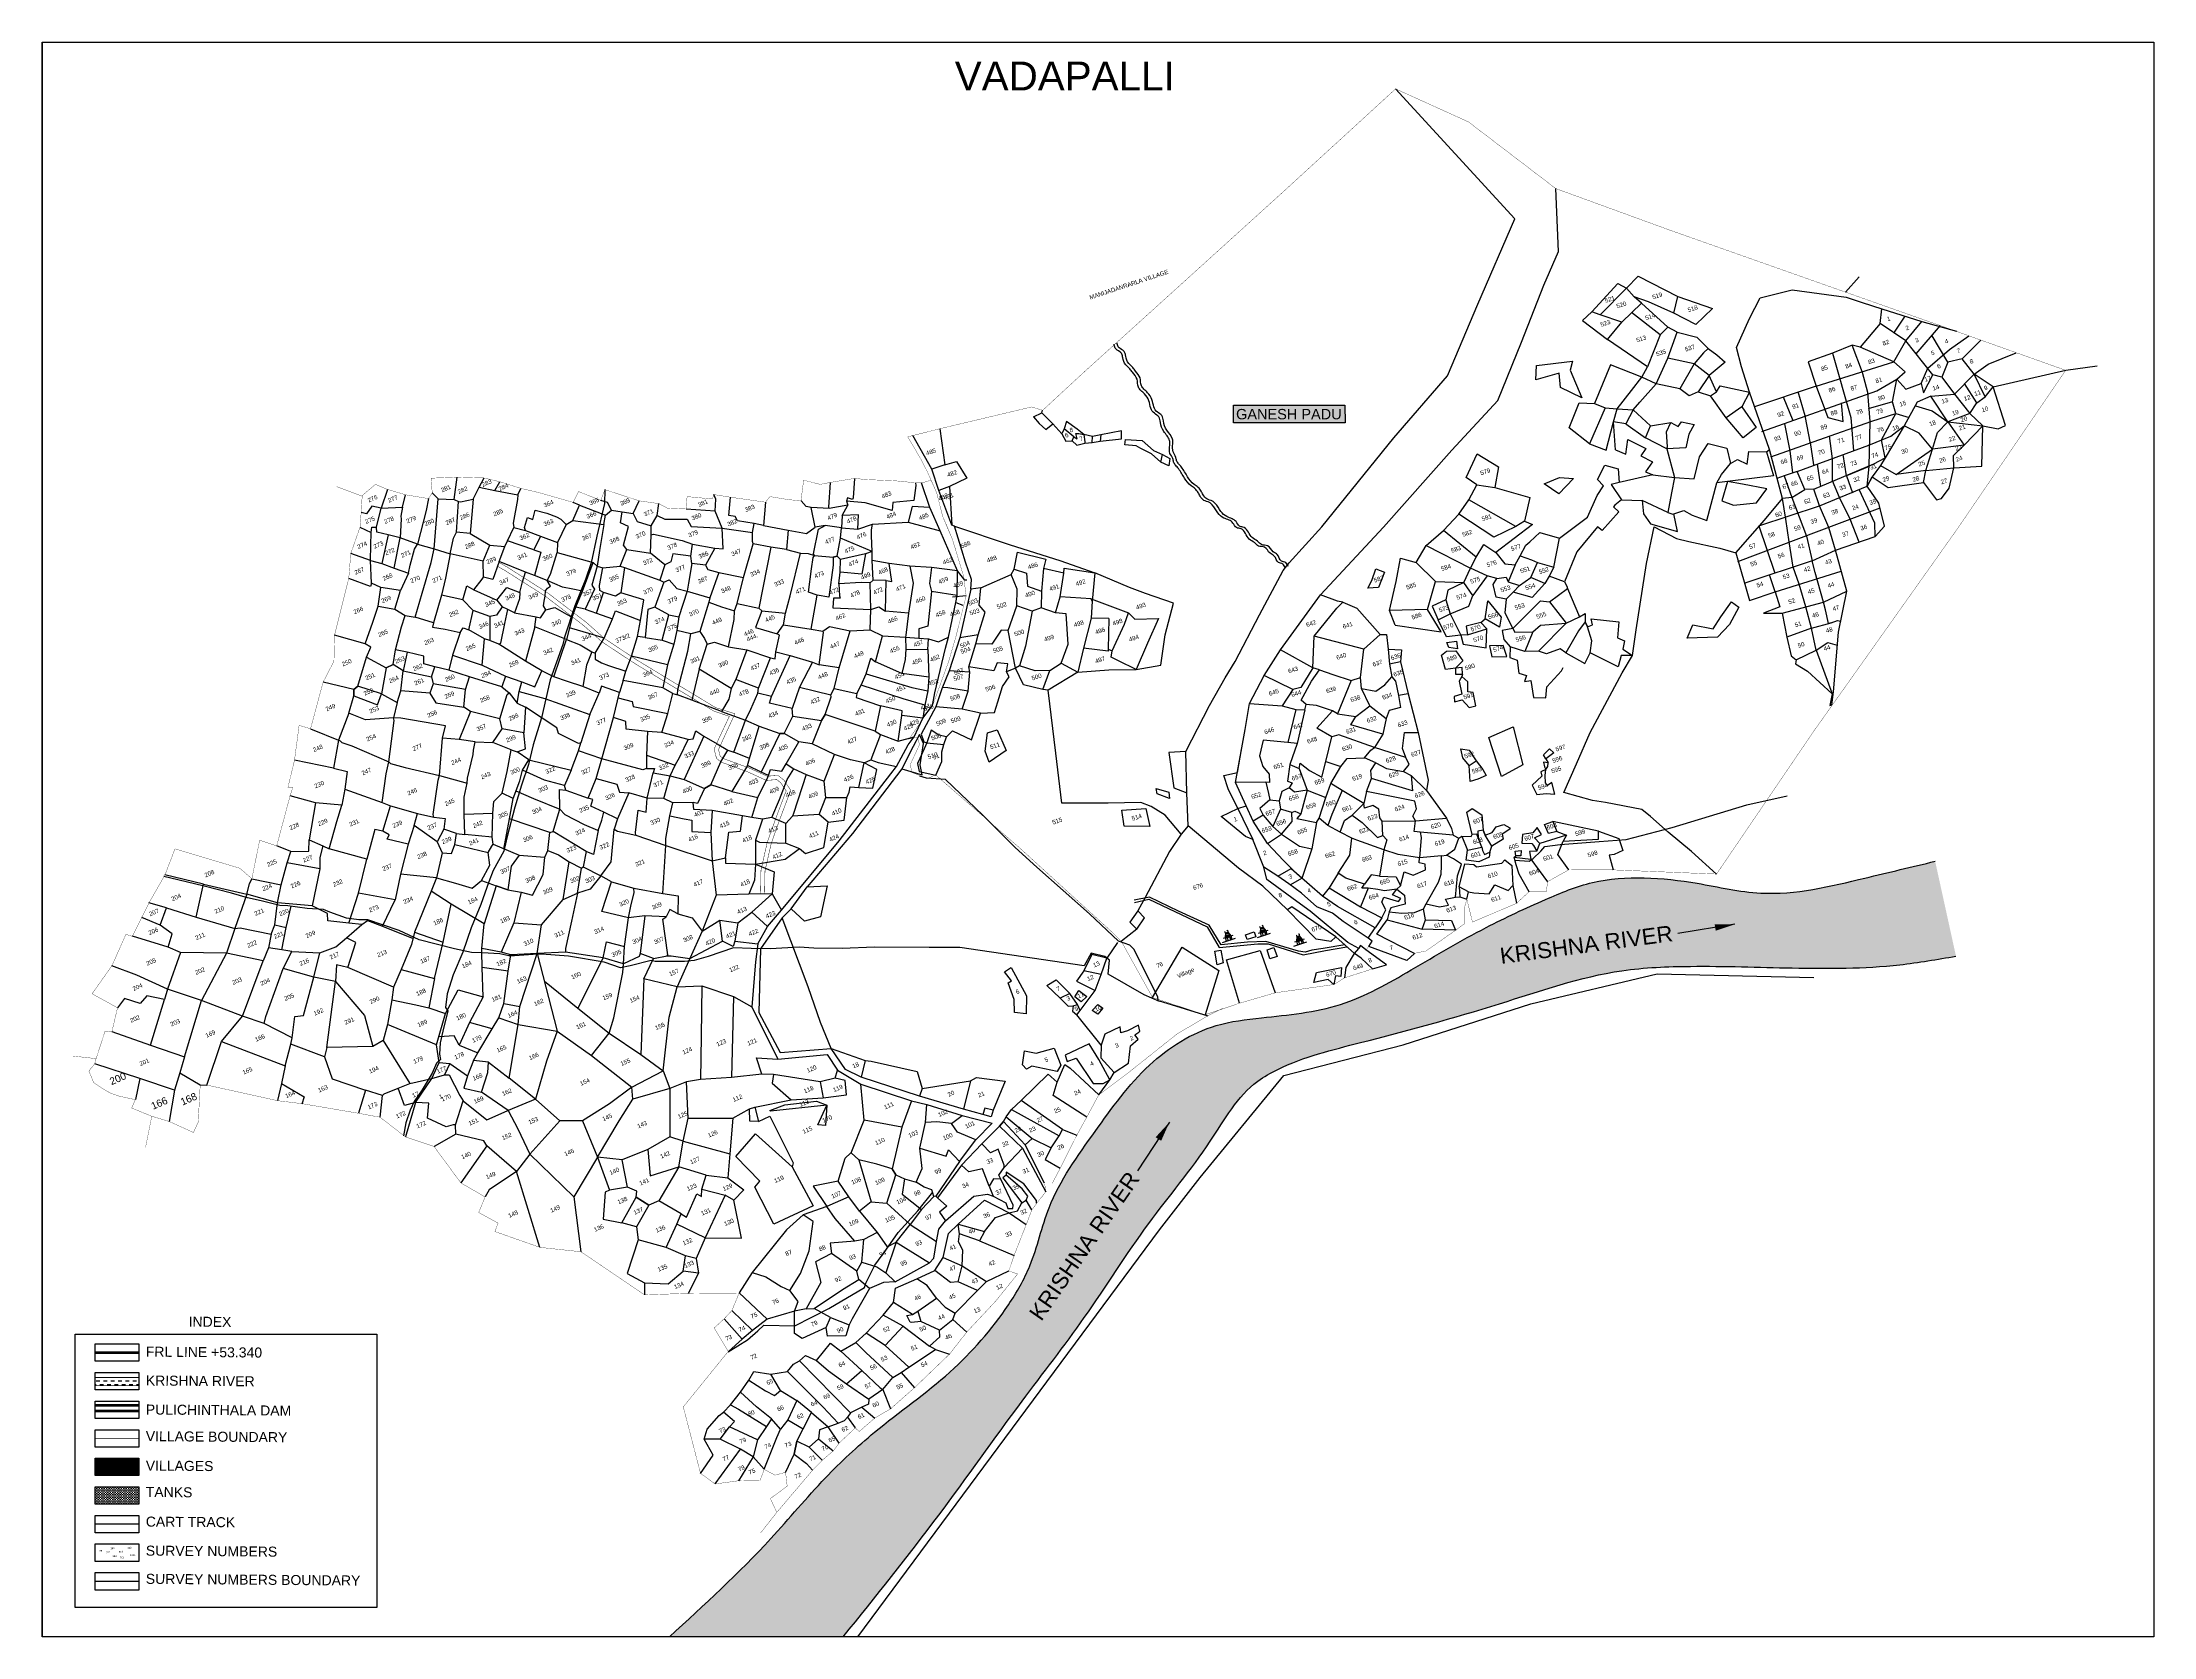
# Model space of a CAD drawing. Header units: millimetres. Extents: x 351621 to 362168, y 1842663 to 1850630.
import ezdxf

# ---------------------------------------------------------------- set-up
doc = ezdxf.new("R2010")
doc.units = ezdxf.units.MM
for name, color, linetype in [('BND', 6, 'Continuous'), ('Boundary', 5, 'Continuous'), ('DIMENSION', 7, 'Continuous'), ('FRL', 3, 'Continuous'), ('Plot', 7, 'Continuous'), ('Plot NUmbers', 7, 'Continuous'), ('ROAD', 1, 'Continuous'), ('Stream', 4, 'Continuous'), ('TEXT', 7, 'Continuous'), ('VILLAGE AREA', 1, 'Continuous')]:
    doc.layers.add(name, color=color, linetype=linetype)
doc.styles.get("Standard").update_dxf_attribs({"font": 'arial.ttf'})
doc.linetypes.add('FENCELINE2', pattern='A,0.25,-0.1,[132,ltypeshp.shx,S=0.1,R=0,X=-0.1,Y=0],-0.1,1', length=1.45)
doc.dimstyles.get("Standard").update_dxf_attribs({"dimtxt": 0.18, "dimasz": 0.18, "dimexe": 0.18, "dimexo": 0.0625, "dimgap": 0.09, "dimtad": 0, "dimtih": 1, "dimtoh": 1, "dimdec": 4, "dimzin": 0, "dimdsep": 46, "dimtxsty": 'Standard', "dimcen": 0.09, "dimadec": 0, "dimazin": 0, "dimtfac": 1, "dimtdec": 4, "dimtofl": 0, "dimtmove": 0, "dimatfit": 3, "dimfxl": 1, "dimtolj": 1, "dimtzin": 0, "dimarcsym": 0})

# ---------------------------------------------------------------- blocks, each defined once
blk = doc.blocks.new('bbb')
at = {"layer": 'Plot'}
for points in [[(6.392, 11.869), (6.705, 11.869)], [(6.491, 11.951), (6.437, 11.951)], [(6.491, 11.951), (6.534, 12.055), (6.582, 12.055), (6.623, 11.951)], [(6.491, 11.869), (6.491, 11.951), (6.623, 11.951), (6.623, 11.869)], [(6.615, 11.971), (6.499, 11.971)], [(6.509, 11.995), (6.606, 11.995)], [(6.523, 12.028), (6.593, 12.028)], [(6.623, 11.951), (6.677, 11.951)]]:
    blk.add_lwpolyline(points, dxfattribs=at)
blk.add_lwpolyline([(6.529, 11.869), (6.596, 11.869), (6.596, 11.936), (6.529, 11.936)], close=True, dxfattribs=at)
for centre, radius, start, end in [((6.54, 12.072), 0.0183, 106.7092, 250.8657), ((6.58, 12.074), 0.0191, 276.859, 103.7821)]:
    blk.add_arc(centre, radius, start, end, dxfattribs=at)

msp = doc.modelspace()

# ---------------------------------------------------------------- hatches: boundary and pattern name
h = msp.add_hatch(color=2)
h.dxf.hatch_style = 1
h.paths.add_polyline_path([(357572, 1848817), (358128, 1848817), (358129, 1848728), (357572, 1848728)])
h = msp.add_hatch()
h.set_pattern_fill('DASH,_O', color=4, scale=10, angle=45)
h.set_pattern_definition([(45, (0, 0), (4e-15, 44.9012806), [31.75, -31.75])])
edge = h.paths.add_edge_path()
edge.add_spline(control_points=[(361076, 1846538), (360960, 1846510), (360674, 1846442), (360272, 1846344), (359906, 1846431), (359626, 1846463), (359364, 1846447), (359105, 1846337), (358800, 1846198), (358472, 1846000), (358112, 1845795), (357768, 1845763), (357429, 1845723), (357121, 1845528), (356879, 1845184), (356643, 1844861), (356577, 1844537), (356413, 1844254), (356158, 1843962), (355809, 1843724), (355511, 1843444), (355201, 1843074), (354927, 1842823), (354754, 1842663)], knot_values=[0, 0, 0, 0, 360.715034, 886.041313, 1206.901347, 1473.328415, 1733.5221, 1982.292082, 2311.144252, 2740.368539, 3133.375977, 3534.049936, 3762.994726, 4150.462336, 4579.066255, 5024.529372, 5329.772665, 5552.662472, 5997.96084, 6480.06685, 6814.590068, 7222.420498, 7927.215983, 7927.215983, 7927.215983, 7927.215983], degree=3, periodic=0)
edge.add_line((354754, 1842663), (355622, 1842663))
edge.add_spline(control_points=[(355622, 1842663), (355783, 1842864), (356092, 1843248), (356474, 1843795), (356843, 1844265), (357127, 1844722), (357441, 1845090), (357610, 1845400), (357885, 1845552), (358300, 1845654), (358873, 1845808), (359412, 1846000), (359910, 1846018), (360371, 1846002), (360817, 1846000), (361087, 1846048), (361180, 1846064)], knot_values=[0, 0, 0, 0, 772.881091, 1477.556531, 1998.878309, 2567.70876, 3081.308169, 3463.429081, 3579.981676, 4014.835943, 4735.72258, 5368.465177, 5711.954778, 6220.314607, 6757.105663, 7042.147457, 7042.147457, 7042.147457, 7042.147457], degree=3, periodic=0)
edge.add_line((361180, 1846064), (361076, 1846538))
h.paths.add_polyline_path([(358890, 1846000), (359793, 1846120), (359777, 1846243), (358874, 1846123)], flags=24)
h.paths.add_polyline_path([(356617, 1844206), (357136, 1844955), (357034, 1845026), (356515, 1844277)], flags=24)
h.paths.add_polyline_path([(355417, 1843183), (355299, 1843335), (355257, 1843302), (355375, 1843150)], flags=24)
h.paths.add_polyline_path([(359901, 1846277), (359999, 1846447), (359952, 1846474), (359855, 1846304)], flags=24)
h = msp.add_hatch()
h.set_pattern_fill('DASH', color=4, scale=146.457137)
h.set_pattern_definition([(0, (262332.31, 1394317.966), (18.30714214, 18.30714214), [18.3071421, -18.3071421])])
h.paths.add_polyline_path([(351886, 1843959), (351886, 1843918), (352103, 1843918), (352103, 1843959)])
h = msp.add_hatch()
h.set_pattern_fill('DASH', color=4, scale=48.819046)
h.set_pattern_definition([(0, (262332.31, 1394317.966), (6.10238071, 6.10238071), [6.10238071, -6.10238071])])
h.paths.add_polyline_path([(351886, 1843413), (351886, 1843326), (352103, 1843326), (352103, 1843413)])
at = {"layer": 'VILLAGE AREA', "linetype": 'ByBlock'}
h = msp.add_hatch(dxfattribs=at)
h.set_pattern_fill('ANSI31', color=256, scale=43.325378, angle=68.5464)
h.set_pattern_definition([(113.5464313, (193537.7036, 1045867.0895), (-4.964745165, -2.163518306), [])])
h.paths.add_polyline_path([(352103, 1843469), (352103, 1843555), (351886, 1843555), (351886, 1843469)])

# ---------------------------------------------------------------- linework, layer by layer
for points in [[(351621, 1850630), (351621, 1842663)], [(362168, 1850630), (362168, 1842663)], [(355694, 1842663), (357201, 1844696), (357405, 1844958), (357823, 1845468), (358418, 1845621), (359056, 1845826), (359687, 1845976), (360470, 1845957)]]:
    msp.add_lwpolyline(points)
msp.add_lwpolyline([(351621, 1850630), (362168, 1850630), (362168, 1842663), (351621, 1842663)], close=True)
at = {"color": 2}
msp.add_lwpolyline([(357572, 1848817), (358128, 1848817), (358129, 1848728), (357572, 1848728)], close=True, dxfattribs=at)
at = {"color": 0}
for points in [[(351786, 1844176), (353292, 1844176), (353292, 1842810), (351786, 1842810)], [(351886, 1844127), (352103, 1844127), (352103, 1844040), (351886, 1844040)], [(351886, 1843984), (352103, 1843984), (352103, 1843897), (351886, 1843897)], [(351886, 1843841), (352103, 1843841), (352103, 1843754), (351886, 1843754)], [(351886, 1843698), (352103, 1843698), (352103, 1843611), (351886, 1843611)], [(351886, 1843555), (352103, 1843555), (352103, 1843469), (351886, 1843469)], [(351886, 1843413), (352103, 1843413), (352103, 1843326), (351886, 1843326)], [(351886, 1843270), (352103, 1843270), (352103, 1843183), (351886, 1843183)], [(351886, 1843127), (352103, 1843127), (352103, 1843040), (351886, 1843040)], [(351886, 1842984), (352103, 1842984), (352103, 1842897), (351886, 1842897)]]:
    msp.add_lwpolyline(points, close=True, dxfattribs=at)
at = {"color": 4, "const_width": 4.88}
for points in [[(352103, 1843959), (351886, 1843959)], [(352103, 1843918), (351886, 1843918)]]:
    msp.add_lwpolyline(points, dxfattribs=at)
at = {"color": 0, "linetype": 'FENCELINE2', "ltscale": 80, "const_width": 13}
for points in [[(352103, 1843820), (351886, 1843820)], [(352103, 1843791), (351886, 1843791)]]:
    msp.add_lwpolyline(points, dxfattribs=at)
at = {"color": 4}
for points in [[(354754, 1842663), (355260, 1843154), (355533, 1843457), (355778, 1843685), (356155, 1843986), (356447, 1844322), (356554, 1844517), (356650, 1844807), (356880, 1845188), (357152, 1845520), (357485, 1845717), (357711, 1845756), (358106, 1845823), (358459, 1845995), (358833, 1846207), (359130, 1846347), (359364, 1846432), (359623, 1846455), (359888, 1846428), (360205, 1846379), (360725, 1846454), (361076, 1846538)], [(355622, 1842663), (356099, 1843271), (356515, 1843840), (356826, 1844258), (357148, 1844728), (357455, 1845139), (357692, 1845439), (357792, 1845498), (358206, 1845632), (358900, 1845826), (359511, 1845991), (359854, 1846013), (360362, 1846005), (360899, 1846021), (361180, 1846064)]]:
    msp.add_spline(points, degree=3, dxfattribs=at)
at = {"layer": 'BND', "lineweight": 30, "const_width": 4.33}
msp.add_lwpolyline([(352103, 1843655), (351886, 1843655)], dxfattribs=at)
at = {"layer": 'Boundary', "const_width": 1.44}
for points in [[(355944, 1848659), (355970, 1848665), (356104, 1848699), (356563, 1848808), (356618, 1848791), (356829, 1848986), (357171, 1849295), (357811, 1849875), (358381, 1850397), (358745, 1850232), (359181, 1849899), (359757, 1849689), (361182, 1849186), (361245, 1849163), (361304, 1849142), (361728, 1848991), (361187, 1848199), (360469, 1847187), (359984, 1846474), (359468, 1846495), (359247, 1846496), (359140, 1846436), (359134, 1846386), (359048, 1846386), (358985, 1846328), (358765, 1846234), (358737, 1846348), (358723, 1846300), (358724, 1846225), (358680, 1846193), (358533, 1846090), (358475, 1846078), (358437, 1846043), (358247, 1846113), (358233, 1846095), (358336, 1846020), (358265, 1846000), (358127, 1845956), (358072, 1845922), (357780, 1845881), (357602, 1845829), (357429, 1845771), (357167, 1845857), (357011, 1846138), (356969, 1846180), (356506, 1846602), (356084, 1846969), (356071, 1846964)], [(356071, 1846964), (356044, 1846952), (355964, 1846982), (355957, 1847022), (356003, 1847121), (355992, 1847159), (355951, 1847149), (356029, 1847263), (356068, 1847315), (356148, 1847535), (356185, 1847661), (356236, 1847864), (356222, 1847966), (356168, 1848144), (356143, 1848205), (356119, 1848260), (356089, 1848378), (356042, 1848484), (356007, 1848552), (355944, 1848659)], [(351774, 1845565), (351890, 1845552), (351935, 1845690), (351969, 1845687), (351997, 1845806), (351870, 1845876), (351969, 1846016), (352039, 1846173), (352071, 1846163), (352118, 1846257), (352154, 1846330), (352234, 1846470), (352284, 1846600), (352608, 1846503), (352668, 1846451), (352707, 1846643), (352792, 1846615), (352859, 1846865), (352872, 1846906), (352848, 1846906), (352881, 1847043), (352904, 1847217), (352961, 1847200), (353024, 1847433), (353078, 1847538), (353081, 1847668), (353138, 1847896), (353152, 1847951), (353162, 1848075), (353208, 1848207), (353214, 1848280), (353219, 1848362), (353224, 1848369), (353285, 1848421), (353345, 1848396), (353436, 1848369), (353550, 1848350), (353569, 1848378), (353563, 1848452), (353693, 1848457), (353828, 1848453), (353907, 1848434), (354012, 1848401), (354102, 1848380), (354273, 1848331), (354300, 1848385), (354411, 1848341), (354431, 1848395), (354602, 1848339), (354701, 1848325), (354744, 1848302), (354837, 1848298), (354842, 1848360), (354968, 1848348), (354976, 1848370), (355058, 1848357), (355234, 1848332), (355256, 1848360), (355346, 1848345), (355411, 1848339), (355424, 1848442), (355507, 1848421), (355558, 1848431), (355678, 1848451), (355737, 1848445), (355881, 1848439), (355983, 1848429), (356013, 1848428), (356061, 1848442), (356089, 1848378), (356119, 1848260), (356168, 1848144), (356185, 1848089)], [(353219, 1848362), (353091, 1848410)], [(357443, 1845766), (357289, 1845675), (357049, 1845484), (356898, 1845371), (356838, 1845259), (356789, 1845170), (356706, 1845005), (356666, 1844929), (356628, 1844929), (356634, 1844887), (356588, 1844829), (356564, 1844796), (356536, 1844723), (356475, 1844568), (356449, 1844491), (356493, 1844476), (356383, 1844340), (356239, 1844186), (356153, 1844076), (355978, 1843908), (355858, 1843802), (355779, 1843756), (355702, 1843689), (355682, 1843707), (355601, 1843631), (355572, 1843592), (355517, 1843545), (355469, 1843496), (355290, 1843285), (355258, 1843354), (355342, 1843416), (355334, 1843485), (355281, 1843471), (355227, 1843500), (355207, 1843445), (355099, 1843443), (354982, 1843427), (354909, 1843480), (354823, 1843812), (355035, 1844074), (355048, 1844088), (354977, 1844206), (355027, 1844252), (355066, 1844294), (355102, 1844381), (354847, 1844379), (354629, 1844372), (354312, 1844587), (354107, 1844609), (353882, 1844688), (353898, 1844730), (353801, 1844783), (353833, 1844861), (353712, 1844931), (353578, 1845113), (353435, 1845161), (353309, 1845259), (353200, 1845279), (352925, 1845326), (352796, 1845342), (352443, 1845420), (352410, 1845421), (352400, 1845235), (352376, 1845183), (352255, 1845238), (352168, 1845264), (352068, 1845305), (352086, 1845347), (352003, 1845365), (351959, 1845381), (351917, 1845406), (351878, 1845432), (351854, 1845490), (351883, 1845526), (351890, 1845552)], [(357443, 1845766), (357517, 1845803)], [(352168, 1845264), (352137, 1845109)], [(355290, 1843285), (355209, 1843182)]]:
    msp.add_lwpolyline(points, dxfattribs=at)
at = {"layer": 'Boundary'}
for points in [[(360629, 1849381), (360696, 1849458)], [(361728, 1848991), (361885, 1849014)], [(356236, 1847864), (356168, 1847857)]]:
    msp.add_lwpolyline(points, dxfattribs=at)
at = {"layer": 'FRL', "color": 84, "const_width": 13}
msp.add_lwpolyline([(352103, 1844083), (351886, 1844083)], dxfattribs=at)
at = {"layer": 'Plot'}
for points in [[(357333, 1847087), (357451, 1847316), (357529, 1847455), (357579, 1847536), (357701, 1847769), (357819, 1847990), (357850, 1848029), (358012, 1848209), (358372, 1848654), (358641, 1848963), (358791, 1849321), (358977, 1849747), (358381, 1850397)], [(358247, 1846113), (358264, 1846138), (358244, 1846154), (358279, 1846205), (358090, 1846312), (358015, 1846364), (357886, 1846477), (357821, 1846542), (357741, 1846627), (357669, 1846739), (357635, 1846815), (357582, 1846932), (357629, 1847197), (357651, 1847326), (357725, 1847466), (357806, 1847595), (358006, 1847869), (358321, 1848208), (358662, 1848592), (358891, 1848840), (359010, 1849131), (359121, 1849416), (359195, 1849584), (359181, 1849899)], [(359314, 1849239), (359361, 1849283), (359491, 1849424), (359535, 1849402), (359592, 1849461), (359790, 1849359), (359964, 1849300), (359881, 1849219), (359771, 1849277), (359644, 1849333), (359573, 1849358), (359535, 1849402), (359403, 1849268), (359361, 1849283), (359314, 1849239), (359439, 1849145), (359511, 1849232), (359403, 1849268)], [(358379, 1847718), (358351, 1847791), (358383, 1847935), (358405, 1848052), (358483, 1848030), (358533, 1848115), (358621, 1848191), (358696, 1848272), (358747, 1848344), (358786, 1848418), (358734, 1848455), (358789, 1848574), (358895, 1848508), (358876, 1848406), (359051, 1848355), (359024, 1848237), (359065, 1848220), (358881, 1848080), (358926, 1848024), (358979, 1848019), (359004, 1848064), (359032, 1848117), (359052, 1848134), (359101, 1848181), (359199, 1848153), (359339, 1848258), (359387, 1848366), (359419, 1848414), (359389, 1848446), (359426, 1848517), (359492, 1848499), (359498, 1848431), (359457, 1848421), (359509, 1848343), (359612, 1848341), (359620, 1848274), (359655, 1848224), (359789, 1848186), (359771, 1848274), (359821, 1848290), (359862, 1848268), (359935, 1848240), (359986, 1848429), (360009, 1848471), (360053, 1848526), (360089, 1848545), (360137, 1848522), (360146, 1848586), (360233, 1848583), (360248, 1848595), (360149, 1848881), (360109, 1849008), (360083, 1849105), (360149, 1849249), (360202, 1849353), (360361, 1849393), (360632, 1849356), (360712, 1849329), (360809, 1849298), (361010, 1849235), (361182, 1849186)], [(359511, 1849232), (359609, 1849327), (359573, 1849358)], [(359771, 1849277), (359790, 1849359)], [(359609, 1849327), (359741, 1849207), (359703, 1849168), (359559, 1849280)], [(360801, 1849225), (360809, 1849298)], [(360869, 1849176), (360927, 1849261)], [(360930, 1849138), (361010, 1849235)], [(359703, 1849168), (359640, 1849008), (359439, 1849145)], [(359531, 1848723), (359629, 1848654), (359655, 1848713), (359568, 1848794), (359601, 1848832), (359682, 1848924), (359741, 1849051), (359788, 1849182), (359741, 1849207)], [(359788, 1849182), (359885, 1849156), (359943, 1849100), (359985, 1849068), (360027, 1849031), (359948, 1848965), (359872, 1849024), (359741, 1849051)], [(360560, 1847319), (360569, 1847384), (360593, 1847682), (360635, 1847888), (360578, 1848093), (360777, 1848160), (360823, 1848212), (360795, 1848327), (360737, 1848412), (360761, 1848459), (360841, 1848406), (361017, 1848430), (361082, 1848344), (361107, 1848351), (361146, 1848402), (361170, 1848504), (361310, 1848512), (361315, 1848713), (361390, 1848699), (361427, 1848715), (361365, 1848909), (361271, 1848972), (361211, 1849049), (361139, 1849032), (361110, 1848956), (361065, 1848968), (360930, 1849138), (360801, 1849225), (360701, 1849106), (360662, 1849117), (360564, 1849077), (360442, 1849033), (360482, 1848911), (360174, 1848809)], [(360869, 1849034), (360930, 1849138)], [(360982, 1849073), (361103, 1849214)], [(361039, 1849002), (361148, 1849095), (361245, 1849163)], [(361139, 1849032), (361061, 1849164)], [(361211, 1849049), (361304, 1849142)], [(359084, 1849015), (359265, 1849037), (359253, 1848991), (359312, 1848854), (359204, 1848905), (359198, 1848976), (359081, 1848944), (359084, 1849015)], [(359943, 1849100), (359919, 1849078), (359872, 1849024), (359801, 1848898), (359682, 1848924), (359611, 1848957)], [(360211, 1848686), (360785, 1848889), (360885, 1848947), (360927, 1848984), (360869, 1849034), (360701, 1849106)], [(360482, 1848911), (360869, 1849034)], [(360564, 1849077), (360655, 1848756), (360668, 1848589)], [(360747, 1848511), (360751, 1848736), (360740, 1848880), (360713, 1848980), (360662, 1849117)], [(361271, 1848972), (361340, 1849022), (361481, 1849079)], [(359248, 1848703), (359298, 1848829), (359374, 1848825), (359427, 1848803), (359487, 1848798), (359559, 1848890), (359611, 1848957), (359640, 1849008)], [(359611, 1848957), (359454, 1849019), (359374, 1848825)], [(360182, 1848705), (360117, 1848654), (360032, 1848753), (359954, 1848863), (359984, 1848884), (359948, 1848965), (359892, 1848884), (359848, 1848863), (359801, 1848898)], [(360879, 1848775), (360863, 1848833), (360885, 1848947)], [(360885, 1848947), (360930, 1848897), (361006, 1848925), (361017, 1848878), (361065, 1848968)], [(361006, 1848925), (361039, 1849002)], [(361110, 1848956), (361172, 1848872), (361271, 1848972)], [(361249, 1848775), (361285, 1848829), (361222, 1848925)], [(361326, 1848858), (361271, 1848972)], [(361365, 1848909), (361728, 1848991)], [(359892, 1848884), (359954, 1848863), (359984, 1848884), (360002, 1848913), (360149, 1848881), (360110, 1848809), (360032, 1848753)], [(360317, 1848858), (360365, 1848740)], [(360453, 1848625), (360426, 1848763), (360391, 1848884)], [(360470, 1848397), (360769, 1848524), (360826, 1848553), (360803, 1848515), (360882, 1848471), (361063, 1848597), (361087, 1848681), (361139, 1848734), (361055, 1848861), (360987, 1848831), (360922, 1848714), (360826, 1848553)], [(360482, 1848911), (360523, 1848800)], [(360523, 1848800), (360540, 1848755), (360616, 1848736), (360608, 1848828)], [(360863, 1848833), (360741, 1848799)], [(360978, 1848814), (361061, 1848788), (361139, 1848734)], [(361172, 1848872), (361249, 1848775), (361139, 1848734), (361055, 1848861), (361172, 1848872)], [(361285, 1848829), (361326, 1848858), (361365, 1848909)], [(356572, 1848758), (356614, 1848778), (356618, 1848791)], [(356572, 1848758), (356601, 1848726), (356634, 1848695), (356669, 1848724), (356614, 1848778)], [(356669, 1848724), (356713, 1848673), (356733, 1848637), (356765, 1848639), (356788, 1848617), (356828, 1848627), (356866, 1848630), (356906, 1848637), (357012, 1848649), (357011, 1848688), (356908, 1848669), (356867, 1848661), (356824, 1848671), (356791, 1848697), (356737, 1848735), (356725, 1848699), (356713, 1848673)], [(359427, 1848803), (359349, 1848623), (359248, 1848703)], [(359349, 1848623), (359433, 1848592), (359469, 1848733), (359487, 1848798), (359568, 1848794), (359531, 1848723), (359469, 1848733)], [(359480, 1848594), (359469, 1848733)], [(359655, 1848713), (359756, 1848731), (359793, 1848711), (359809, 1848734), (359872, 1848720), (359846, 1848672), (359830, 1848604), (359735, 1848599), (359629, 1848654)], [(359735, 1848599), (359739, 1848609), (359734, 1848684), (359756, 1848731)], [(360110, 1848809), (360182, 1848705)], [(360256, 1848559), (360495, 1848644), (360759, 1848737), (360879, 1848775), (360947, 1848756)], [(360365, 1848479), (360351, 1848589), (360325, 1848724)], [(360386, 1848486), (360744, 1848617), (360855, 1848662), (360922, 1848714)], [(360826, 1848553), (360808, 1848644), (360879, 1848775)], [(361063, 1848597), (360996, 1848677), (360922, 1848714)], [(361139, 1848734), (361315, 1848713)], [(361139, 1848734), (361221, 1848617)], [(361170, 1848504), (361168, 1848566), (361221, 1848617), (361315, 1848713)], [(361249, 1848775), (361315, 1848713)], [(356566, 1847787), (356533, 1847613), (356502, 1847515), (356482, 1847503), (356437, 1847485), (356444, 1847525), (356391, 1847530), (356374, 1847490), (356250, 1847510), (356285, 1847624), (356296, 1847669), (356331, 1847783), (356301, 1847818), (356310, 1847904), (356260, 1847897), (356263, 1847946), (356233, 1848032), (356177, 1848213), (356165, 1848218), (356099, 1848390), (356065, 1848497), (355970, 1848665)], [(356104, 1848699), (356129, 1848518), (356065, 1848497)], [(356765, 1848639), (356773, 1848658), (356725, 1848699)], [(356773, 1848658), (356790, 1848648), (356784, 1848675), (356799, 1848676), (356824, 1848671), (356829, 1848634)], [(356829, 1848634), (356828, 1848627)], [(356866, 1848630), (356867, 1848661)], [(356908, 1848669), (356906, 1848637)], [(357209, 1848532), (357162, 1848574), (357108, 1848601), (357085, 1848613), (357029, 1848619), (357031, 1848645)], [(357031, 1848645), (357115, 1848640), (357171, 1848590), (357217, 1848571), (357254, 1848550), (357248, 1848513), (357209, 1848532), (357217, 1848571)], [(359480, 1848594), (359531, 1848572), (359541, 1848645), (359631, 1848600), (359606, 1848564), (359664, 1848533), (359630, 1848483), (359666, 1848469), (359498, 1848431)], [(359666, 1848469), (359774, 1848455), (359872, 1848449), (359899, 1848558), (359942, 1848626), (360035, 1848602), (360053, 1848526)], [(359735, 1848599), (359774, 1848455), (359759, 1848378), (359740, 1848280), (359765, 1848273)], [(360470, 1848519), (360454, 1848630)], [(360599, 1848356), (360564, 1848439), (360563, 1848549), (360549, 1848663)], [(361221, 1848617), (361063, 1848597)], [(356129, 1848518), (356188, 1848535), (356240, 1848452), (356152, 1848411), (356099, 1848390)], [(359984, 1846474), (359859, 1846586), (359743, 1846684), (359655, 1846761), (359611, 1846797), (359430, 1846832), (359365, 1846841), (359221, 1846881), (359285, 1847024), (359353, 1847181), (359513, 1847479), (359565, 1847566), (359583, 1847694), (359634, 1848026), (359672, 1848209), (359784, 1848151), (359845, 1848136), (360000, 1848103), (360080, 1848079), (360224, 1848243), (360313, 1848350), (360248, 1848595)], [(360233, 1848583), (360269, 1848464), (360038, 1848435), (359986, 1848429)], [(360505, 1848410), (360489, 1848522)], [(360633, 1848463), (360617, 1848571)], [(360803, 1848515), (360761, 1848459), (360737, 1848412), (360747, 1848511), (360633, 1848463), (360664, 1848379)], [(361017, 1848430), (361029, 1848490), (361063, 1848597)], [(361029, 1848490), (361170, 1848504)], [(353345, 1848396), (353314, 1848302), (353268, 1848313), (353241, 1848274), (353214, 1848280)], [(353598, 1848349), (353678, 1848346), (353693, 1848457)], [(353678, 1848346), (353700, 1848335), (353710, 1848333), (353773, 1848347), (353804, 1848407), (353828, 1848453)], [(353804, 1848407), (353881, 1848391), (353907, 1848434)], [(353881, 1848391), (353997, 1848368), (354012, 1848401)], [(355983, 1848429), (355984, 1848416), (355974, 1848340), (355869, 1848331), (355867, 1848291), (355731, 1848328), (355638, 1848337), (355645, 1848317), (355552, 1848301), (355461, 1848305)], [(355552, 1848301), (355550, 1848307), (355558, 1848431)], [(355614, 1848204), (355695, 1848197), (355768, 1848222), (355946, 1848232), (356106, 1848189), (356054, 1848306), (356013, 1848428)], [(355678, 1848451), (355672, 1848353), (355668, 1848346), (355643, 1848353), (355638, 1848337)], [(356152, 1848411), (356165, 1848218)], [(358786, 1848418), (358876, 1848406)], [(359123, 1848423), (359199, 1848455), (359270, 1848451), (359196, 1848373), (359123, 1848423)], [(360038, 1848435), (360011, 1848339), (360069, 1848317), (360183, 1848328), (360236, 1848399), (360113, 1848422), (360038, 1848435)], [(360578, 1848093), (360545, 1848206), (360498, 1848314), (360470, 1848397), (360425, 1848396), (360386, 1848486), (360322, 1848463), (360286, 1848451)], [(360322, 1848464), (360360, 1848356), (360425, 1848396)], [(360498, 1848314), (360737, 1848412)], [(360777, 1848160), (360775, 1848228), (360696, 1848395)], [(361029, 1848490), (360882, 1848471)], [(353208, 1848207), (353264, 1848181), (353268, 1848207), (353290, 1848207), (353314, 1848302), (353421, 1848307), (353436, 1848369)], [(353421, 1848307), (353412, 1848262), (353414, 1848249), (353408, 1848154), (353349, 1848169), (353293, 1848182), (353290, 1848207)], [(353382, 1847797), (353434, 1847766), (353483, 1847757), (353519, 1847878), (353564, 1848030), (353578, 1848099), (353659, 1848074), (353675, 1848153), (353690, 1848183), (353700, 1848335)], [(353550, 1848350), (353539, 1848290), (353495, 1848122), (353408, 1848154)], [(353495, 1848122), (353578, 1848099), (353598, 1848349), (353569, 1848378)], [(353773, 1848347), (353759, 1848175), (353690, 1848183)], [(353997, 1848368), (353995, 1848345), (353973, 1848228), (353976, 1848206), (354034, 1848191), (354110, 1848163), (354195, 1848131), (354193, 1848080), (354373, 1848030), (354393, 1848013), (354421, 1848004), (354507, 1848012), (354529, 1848005), (354706, 1847943), (354725, 1847933), (354752, 1847944), (354791, 1847901), (354843, 1847888), (354955, 1847854), (354950, 1847832), (355013, 1847810), (355078, 1847789), (355092, 1847826), (355124, 1847956), (355172, 1848124), (355168, 1848135), (355168, 1848180), (355177, 1848225), (355093, 1848239), (355082, 1848260), (355050, 1848266), (355058, 1848357)], [(354034, 1848191), (354029, 1848205), (354044, 1848256), (354072, 1848245), (354083, 1848292), (354142, 1848277), (354190, 1848259), (354212, 1848248), (354238, 1848220), (354195, 1848131)], [(354238, 1848220), (354271, 1848240), (354305, 1848318), (354273, 1848331)], [(354305, 1848318), (354434, 1848268), (354464, 1848292), (354445, 1848331), (354411, 1848341)], [(354464, 1848292), (354518, 1848284), (354572, 1848276), (354602, 1848339)], [(354507, 1848012), (354541, 1848096), (354525, 1848117), (354550, 1848210), (354509, 1848229), (354518, 1848284)], [(354572, 1848276), (354592, 1848235), (354663, 1848214), (354692, 1848266), (354701, 1848325)], [(354983, 1848288), (354837, 1848298)], [(355017, 1848202), (354983, 1848288), (354986, 1848347), (354976, 1848370)], [(355092, 1847826), (355200, 1847802), (355216, 1847790), (355334, 1847778), (355356, 1847865), (355408, 1848077), (355447, 1848075), (355478, 1848066), (355572, 1848057), (355592, 1848063), (355608, 1848152), (355614, 1848204), (355531, 1848215), (355481, 1848208), (355461, 1848305), (355436, 1848311), (355411, 1848339)], [(355234, 1848332), (355223, 1848216), (355177, 1848225)], [(355616, 1848266), (355645, 1848317)], [(356054, 1848306), (355967, 1848311), (355946, 1848232)], [(358982, 1848210), (358747, 1848344)], [(359509, 1848343), (359476, 1848318), (359470, 1848309), (359496, 1848284), (359413, 1848191), (359389, 1848209), (359286, 1848084), (359225, 1847934), (359236, 1847913), (359239, 1847901), (359299, 1847759), (359328, 1847776), (359328, 1847734), (359340, 1847710), (359364, 1847719), (359358, 1847750), (359496, 1847735), (359489, 1847655), (359524, 1847640), (359516, 1847597), (359565, 1847566), (359508, 1847566), (359493, 1847510), (359352, 1847579), (359361, 1847640), (359340, 1847710), (359328, 1847734), (359294, 1847689), (359231, 1847579), (359327, 1847526), (359352, 1847579)], [(359740, 1848280), (359612, 1848341)], [(360091, 1848036), (360801, 1848304)], [(360195, 1848214), (360498, 1848314)], [(360360, 1848356), (360313, 1848350)], [(360366, 1848008), (360346, 1848134), (360331, 1848248), (360313, 1848350)], [(360360, 1848356), (360434, 1848163), (360462, 1848039)], [(360651, 1848248), (360599, 1848356)], [(353266, 1847927), (353260, 1848040), (353263, 1848117), (353264, 1848181)], [(353759, 1848175), (353856, 1848118), (353931, 1848110), (353945, 1848139), (353976, 1848206)], [(354271, 1848240), (354426, 1848220), (354434, 1848268)], [(354426, 1848220), (354404, 1848091), (354393, 1848013)], [(354541, 1848096), (354659, 1848078), (354662, 1848169), (354663, 1848214)], [(354662, 1848169), (354674, 1848172), (354818, 1848140), (354869, 1848123), (354980, 1848103), (355022, 1848099), (355017, 1848202)], [(354692, 1848266), (354731, 1848248), (354842, 1848247), (354862, 1848211), (355017, 1848202), (355168, 1848180)], [(355223, 1848216), (355347, 1848192), (355438, 1848176), (355481, 1848208)], [(355347, 1848192), (355338, 1848095), (355408, 1848077)], [(355592, 1848063), (355572, 1848057), (355572, 1848017), (355550, 1847857), (355491, 1847867), (355448, 1847883), (355464, 1847999), (355471, 1848056), (355478, 1848066), (355474, 1848074), (355498, 1848198), (355531, 1848215)], [(355695, 1848197), (355698, 1848269), (355616, 1848266), (355614, 1848204)], [(356193, 1847989), (356063, 1848006), (355954, 1848013), (355851, 1848026), (355767, 1848040), (355766, 1848085), (355763, 1848164), (355763, 1848194), (355768, 1848222)], [(356240, 1847942), (356229, 1847943), (356193, 1847989), (356106, 1848189)], [(356177, 1848213), (356455, 1848119), (356703, 1848040), (356878, 1847979), (356866, 1847837), (356861, 1847753), (356822, 1847602), (356794, 1847483), (356646, 1847393), (356619, 1847397), (356654, 1847491), (356710, 1847527), (356794, 1847483)], [(358783, 1848057), (358621, 1848191)], [(359024, 1848237), (358982, 1848210), (358872, 1848157), (358696, 1848272)], [(360195, 1848214), (360276, 1847978)], [(360697, 1848133), (360651, 1848248)], [(353260, 1848040), (353162, 1848075)], [(353260, 1848040), (353318, 1848026), (353379, 1848003), (353450, 1847978), (353458, 1848017), (353480, 1848098), (353495, 1848122)], [(353349, 1848169), (353318, 1848026)], [(353379, 1848003), (353408, 1848154)], [(353823, 1848038), (353659, 1848074), (353636, 1847953), (353616, 1847868), (353576, 1847729), (353483, 1847757)], [(353904, 1848035), (353871, 1847945), (353825, 1847958), (353823, 1848038), (353856, 1848118)], [(354110, 1848163), (354076, 1848094), (354111, 1848082), (354079, 1847965), (354035, 1847982), (353904, 1848035), (353931, 1848110)], [(354076, 1848094), (353945, 1848139)], [(354143, 1847941), (354160, 1847973), (354193, 1848080)], [(354861, 1848062), (354771, 1848074), (354760, 1848034), (354731, 1848019), (354659, 1848078)], [(354980, 1848103), (354934, 1848018), (354866, 1848026), (354861, 1848062), (354869, 1848123)], [(355338, 1848095), (355261, 1848108), (355172, 1848124)], [(355261, 1848108), (355200, 1847802)], [(355766, 1848085), (355733, 1848074), (355609, 1848045), (355592, 1848063)], [(355733, 1848074), (355714, 1847973), (355606, 1847982)], [(355766, 1848085), (355608, 1848152)], [(357310, 1846674), (357230, 1846769), (357160, 1846812), (357109, 1846831), (356945, 1846828), (356714, 1846828), (356684, 1847078), (356646, 1847393), (356619, 1847397), (356522, 1847419), (356482, 1847503), (356445, 1847691), (356489, 1847814), (356490, 1847897), (356461, 1847971), (356475, 1847998), (356493, 1848083), (356634, 1848048), (356622, 1848001), (356612, 1847887), (356611, 1847805), (356566, 1847787), (356489, 1847814)], [(358533, 1848115), (358755, 1848003)], [(358580, 1847935), (358721, 1847930), (358755, 1848003), (358783, 1848057), (358822, 1848120), (358881, 1848080)], [(359004, 1848064), (359060, 1848044), (359090, 1848031), (359171, 1848007), (359199, 1848153)], [(360080, 1848079), (360148, 1847841), (360277, 1847884), (360301, 1847810), (360219, 1847777), (360312, 1847777), (360336, 1847658), (360357, 1847565), (360381, 1847544), (360379, 1847524), (360438, 1847487), (360561, 1847375), (360550, 1847317), (360560, 1847319)], [(360462, 1848039), (360578, 1848093)], [(353450, 1847978), (353410, 1847891), (353312, 1847905)], [(354006, 1847881), (354019, 1847934), (354035, 1847982)], [(354333, 1847798), (354287, 1847807), (354319, 1847887), (354373, 1848030)], [(354393, 1848013), (354366, 1847918), (354379, 1847898), (354333, 1847798), (354390, 1847777), (354425, 1847881)], [(354529, 1848005), (354511, 1847880), (354484, 1847862), (354425, 1847881), (354406, 1847890), (354405, 1847915), (354421, 1848004)], [(354866, 1848026), (354849, 1847928), (354843, 1847888), (354800, 1847759), (354791, 1847691), (354775, 1847622), (354744, 1847520), (354721, 1847404), (354522, 1847441), (354536, 1847488), (354564, 1847563), (354594, 1847661), (354610, 1847741)], [(354731, 1848019), (354706, 1847943)], [(354934, 1848018), (354946, 1847996), (355000, 1847981), (355124, 1847956)], [(355000, 1847981), (354955, 1847854)], [(355772, 1847943), (355757, 1847929), (355711, 1847930), (355600, 1847924), (355606, 1847982), (355609, 1848045)], [(355837, 1847940), (355772, 1847943), (355767, 1848040)], [(355948, 1847778), (355833, 1847788), (355837, 1847940), (355865, 1847936), (355851, 1848026)], [(355954, 1848013), (355971, 1847927), (355948, 1847778), (355935, 1847667), (355933, 1847657)], [(356063, 1848006), (356053, 1847925), (356063, 1847886), (356044, 1847712), (356000, 1847700), (356000, 1847653)], [(356185, 1847831), (356191, 1847866), (356193, 1847989)], [(356310, 1847904), (356461, 1847971), (356475, 1847998), (356538, 1847978), (356542, 1847912), (356612, 1847887)], [(356682, 1847779), (356706, 1847859), (356724, 1847978), (356622, 1848001)], [(356724, 1847978), (356726, 1848002), (356878, 1847979)], [(356794, 1847483), (356948, 1847495), (357085, 1847496), (357209, 1847517), (357230, 1847669), (357271, 1847828), (357131, 1847876), (357052, 1847906), (356878, 1847979)], [(358243, 1847902), (358263, 1847941), (358283, 1847999), (358325, 1847983), (358296, 1847906), (358243, 1847902)], [(358540, 1847796), (358580, 1847935), (358483, 1848030)], [(358886, 1847950), (358839, 1847964), (358755, 1848003)], [(359171, 1848007), (359148, 1847962), (359127, 1847926), (359063, 1847856), (358969, 1847883), (358934, 1847847), (358883, 1847858), (358869, 1847920), (358886, 1847950), (358933, 1847957), (358943, 1847934), (359000, 1847916), (358969, 1847883)], [(358979, 1848019), (358943, 1847934)], [(359000, 1847916), (359057, 1847955), (359090, 1848031)], [(360556, 1847730), (360556, 1847730), (360544, 1847726), (360529, 1847795), (360519, 1847832), (360477, 1847980), (360462, 1848039), (360131, 1847929), (360123, 1847926)], [(360277, 1847884), (360249, 1847969)], [(360277, 1847884), (360607, 1847988)], [(360396, 1847922), (360366, 1848008)], [(353234, 1847625), (353272, 1847733), (353299, 1847813), (353312, 1847905), (353266, 1847927), (353260, 1847911), (353152, 1847951)], [(353299, 1847813), (353382, 1847797), (353410, 1847891)], [(353576, 1847729), (353571, 1847707), (353634, 1847698), (353708, 1847681), (353724, 1847704), (353752, 1847694), (353774, 1847791), (353722, 1847844), (353616, 1847868)], [(353722, 1847844), (353742, 1847914), (353777, 1847894), (353819, 1847948), (353825, 1847958)], [(353777, 1847894), (353892, 1847842), (353918, 1847810), (353890, 1847768), (353857, 1847761), (353774, 1847791)], [(353892, 1847842), (353942, 1847905), (354006, 1847881), (354005, 1847849), (353980, 1847779), (353946, 1847796)], [(353980, 1847779), (354088, 1847759), (354110, 1847754), (354136, 1847794), (354125, 1847815), (354128, 1847838), (354133, 1847863), (354135, 1847889), (354145, 1847902), (354160, 1847912), (354143, 1847941), (354079, 1847965)], [(354319, 1847887), (354271, 1847898), (354219, 1847907), (354143, 1847941)], [(354390, 1847777), (354470, 1847750), (354485, 1847790), (354610, 1847741), (354626, 1847845), (354511, 1847880)], [(354725, 1847933), (354681, 1847807), (354646, 1847796), (354632, 1847656), (354594, 1847661)], [(355323, 1847720), (355461, 1847697), (355491, 1847867)], [(355600, 1847924), (355603, 1847864), (355607, 1847853), (355573, 1847853), (355570, 1847805), (355759, 1847796), (355799, 1847809), (355833, 1847788)], [(355759, 1847796), (355757, 1847929)], [(356260, 1847897), (356205, 1847655), (356151, 1847490), (356115, 1847399), (356085, 1847309), (356011, 1847173), (356024, 1847134), (356040, 1847129), (356004, 1847052), (355993, 1847027), (356001, 1846986), (356084, 1846969), (356115, 1847037), (356114, 1847084), (356124, 1847122), (356137, 1847159), (356100, 1847168), (356061, 1847193), (356040, 1847129), (356124, 1847122)], [(356191, 1847866), (356063, 1847886)], [(358118, 1847833), (358091, 1847837), (358006, 1847869)], [(358839, 1847964), (358767, 1847866), (358721, 1847930), (358642, 1847892), (358632, 1847844), (358653, 1847774), (358747, 1847812), (358767, 1847866)], [(358967, 1847701), (359104, 1847839), (359150, 1847835), (359239, 1847901)], [(359127, 1847926), (359057, 1847955)], [(359225, 1847934), (359148, 1847962)], [(360312, 1847777), (360519, 1847832), (360635, 1847888)], [(360430, 1847809), (360396, 1847922)], [(353708, 1847681), (353670, 1847568), (353652, 1847492), (353582, 1847510), (353527, 1847525), (353527, 1847562), (353444, 1847582), (353386, 1847594), (353416, 1847710), (353434, 1847766)], [(353857, 1847761), (353856, 1847641), (353830, 1847650), (353752, 1847694)], [(353902, 1847623), (353912, 1847627), (353931, 1847726), (353946, 1847796), (353918, 1847810)], [(354176, 1847459), (354240, 1847646), (354082, 1847710), (354088, 1847759)], [(354136, 1847794), (354182, 1847806), (354240, 1847773), (354268, 1847757), (354240, 1847646)], [(354268, 1847757), (354287, 1847807)], [(354632, 1847656), (354718, 1847643), (354751, 1847770), (354681, 1847807)], [(354751, 1847770), (354800, 1847759)], [(354950, 1847832), (354906, 1847686), (354860, 1847674), (354791, 1847691)], [(354906, 1847686), (354929, 1847651), (354943, 1847623), (354979, 1847633), (355048, 1847610), (355077, 1847746), (355078, 1847789)], [(355216, 1847790), (355183, 1847706), (355292, 1847674), (355323, 1847720), (355334, 1847778)], [(355461, 1847697), (355520, 1847688), (355553, 1847711), (355656, 1847690), (355756, 1847695), (355818, 1847665), (355933, 1847657), (356000, 1847653), (356047, 1847650), (356098, 1847635), (356147, 1847658), (356185, 1847831), (356219, 1847818)], [(355756, 1847695), (355759, 1847796)], [(356710, 1847527), (356745, 1847623), (356736, 1847774), (356682, 1847779), (356611, 1847805)], [(356866, 1847837), (356866, 1847837), (356860, 1847850), (356706, 1847859)], [(356860, 1847850), (357047, 1847779), (357078, 1847748), (357197, 1847751), (357142, 1847628), (357085, 1847496), (356997, 1847539), (356960, 1847557), (356965, 1847589), (357026, 1847723), (357047, 1847779)], [(357968, 1847505), (357975, 1847662), (358087, 1847802), (358118, 1847833), (358187, 1847803), (358304, 1847671), (358336, 1847671), (358343, 1847598), (358350, 1847522), (358362, 1847460), (358381, 1847438), (358396, 1847367), (358406, 1847306), (358349, 1847292), (358334, 1847251), (358317, 1847173), (358276, 1847106)], [(358379, 1847718), (358608, 1847684), (358540, 1847796), (358351, 1847791)], [(358632, 1847844), (358563, 1847812), (358593, 1847744), (358653, 1847774), (358706, 1847667), (358636, 1847659), (358593, 1847744)], [(358806, 1847731), (358828, 1847750), (358841, 1847839), (358908, 1847757), (358900, 1847707), (358828, 1847750)], [(358934, 1847847), (358927, 1847780), (358967, 1847701), (358914, 1847691), (358922, 1847646), (358954, 1847610)], [(359067, 1847685), (359105, 1847717), (359233, 1847727), (359299, 1847759)], [(359150, 1847835), (359233, 1847727)], [(359865, 1847720), (359967, 1847700), (360006, 1847760), (360059, 1847835), (360096, 1847807), (360049, 1847721), (359989, 1847657), (359837, 1847653), (359865, 1847720)], [(360459, 1847703), (360430, 1847809)], [(353177, 1847396), (353197, 1847413), (353241, 1847557), (353262, 1847608), (353234, 1847625), (353081, 1847668)], [(353619, 1846580), (353590, 1846455), (353685, 1846428), (353769, 1846403), (353815, 1846442), (353888, 1846415), (353946, 1846395), (354013, 1846383), (354070, 1846369), (354123, 1846472), (354131, 1846559), (354147, 1846591), (354200, 1846570), (354253, 1846535), (354315, 1846503), (354323, 1846511), (354411, 1846466), (354462, 1846536), (354477, 1846698), (354495, 1846688), (354586, 1846668), (354736, 1846616), (354967, 1846540), (355033, 1846556), (355034, 1846528), (355184, 1846524), (355332, 1846548), (355403, 1846601), (355433, 1846576), (355525, 1846607), (355547, 1846733), (355627, 1846744), (355640, 1846856), (355651, 1846884), (355657, 1846910), (355699, 1846907), (355770, 1846904), (355789, 1846996), (355727, 1847030), (355759, 1847044), (355797, 1847032), (355888, 1847012), (355947, 1847119), (355977, 1847159), (356020, 1847253), (356067, 1847316), (356080, 1847380), (356133, 1847602), (356147, 1847658)], [(353670, 1847568), (353818, 1847517), (353830, 1847650)], [(354082, 1847710), (354035, 1847537)], [(354427, 1847653), (354363, 1847672), (354254, 1847704)], [(354382, 1847577), (354427, 1847653), (354470, 1847750)], [(354770, 1847377), (354794, 1847369), (354796, 1847396), (354845, 1847587), (354860, 1847674)], [(355048, 1847610), (355141, 1847595), (355259, 1847554), (355282, 1847549), (355286, 1847585), (355303, 1847667), (355292, 1847674)], [(355404, 1847408), (355560, 1847369), (355576, 1847402), (355601, 1847505), (355656, 1847690)], [(355601, 1847505), (355501, 1847519), (355523, 1847681), (355520, 1847688)], [(355689, 1847377), (355711, 1847418), (355736, 1847474), (355759, 1847552), (355783, 1847534), (355818, 1847665)], [(355933, 1847657), (355934, 1847597), (355932, 1847546), (355914, 1847476), (355783, 1847534)], [(355934, 1847597), (356045, 1847596), (356047, 1847650)], [(356296, 1847669), (356205, 1847655)], [(356445, 1847691), (356410, 1847693), (356364, 1847623), (356285, 1847624)], [(356948, 1847751), (356861, 1847753)], [(356948, 1847751), (356946, 1847598), (356965, 1847589)], [(358223, 1847597), (357975, 1847662)], [(358317, 1847173), (358158, 1847219), (358183, 1847261), (358252, 1847315), (358211, 1847401), (358205, 1847456), (358223, 1847597), (358304, 1847671)], [(358706, 1847667), (358719, 1847623), (358833, 1847604), (358836, 1847700), (358806, 1847731), (358734, 1847712), (358740, 1847669), (358706, 1847667)], [(358740, 1847669), (358836, 1847700)], [(358967, 1847701), (358977, 1847682), (359067, 1847685), (359026, 1847586)], [(359233, 1847727), (359094, 1847587)], [(360459, 1847703), (360336, 1847658)], [(360482, 1847593), (360459, 1847703), (360556, 1847730), (360588, 1847741), (360605, 1847737)], [(353444, 1847582), (353423, 1847489), (353373, 1847521), (353338, 1847505), (353315, 1847375), (353197, 1847413), (353177, 1847396), (353177, 1847364), (353295, 1847320), (353315, 1847375), (353393, 1847331), (353412, 1847389), (353423, 1847489), (353565, 1847460), (353582, 1847510)], [(353241, 1847557), (353338, 1847505), (353373, 1847521), (353386, 1847594)], [(353935, 1847463), (354016, 1847434), (354081, 1847409), (354117, 1847490), (354035, 1847537), (353902, 1847623), (353856, 1847641)], [(354240, 1847646), (354308, 1847620), (354366, 1847585), (354382, 1847577)], [(354366, 1847585), (354340, 1847518), (354322, 1847412)], [(354382, 1847577), (354382, 1847548), (354414, 1847530), (354449, 1847516), (354536, 1847488)], [(354744, 1847520), (354564, 1847563)], [(354586, 1846668), (354585, 1846682), (354597, 1846794), (354638, 1846783), (354643, 1846854), (354673, 1846980), (354757, 1846965), (354783, 1847018), (354805, 1847060), (354847, 1847147), (354872, 1847149), (354885, 1847190), (354926, 1847163), (354993, 1847125), (355046, 1847093), (355075, 1847083), (355134, 1847243), (355161, 1847298), (355195, 1847378), (355199, 1847403), (355259, 1847554)], [(354718, 1847643), (354775, 1847622)], [(355141, 1847595), (355086, 1847447), (355062, 1847401), (354902, 1847497), (354943, 1847623)], [(355264, 1847361), (355356, 1847566)], [(355286, 1847585), (355356, 1847566), (355468, 1847533), (355501, 1847519)], [(356045, 1847596), (356050, 1847457), (356045, 1847389), (356029, 1847318), (356020, 1847253), (355914, 1847266), (355916, 1847289), (355808, 1847314)], [(356946, 1847598), (356946, 1847587), (356822, 1847602)], [(358531, 1846245), (358521, 1846300), (358534, 1846325), (358596, 1846433), (358608, 1846473), (358610, 1846515), (358610, 1846566), (358500, 1846556), (358394, 1846571), (358322, 1846595), (358187, 1846643), (358163, 1846653), (358104, 1846683), (358042, 1846716), (357999, 1846754), (358032, 1846856), (358058, 1846927), (358107, 1847012), (358139, 1847051), (358226, 1847054), (358258, 1847093), (358276, 1847106), (358098, 1847170), (358063, 1847159), (357988, 1847203), (358066, 1847290), (357986, 1847316), (357935, 1847321), (357909, 1847343), (357961, 1847438), (358001, 1847494), (357968, 1847505), (357806, 1847595)], [(358343, 1847598), (358410, 1847594), (358405, 1847534), (358443, 1847375), (358494, 1847182), (358543, 1846944), (358535, 1846891), (358636, 1846754), (358661, 1846701), (358669, 1846669), (358697, 1846654), (358711, 1846663), (358759, 1846662), (358764, 1846671), (358737, 1846783), (358764, 1846801), (358811, 1846770), (358819, 1846694), (358829, 1846668), (358864, 1846681), (358884, 1846710), (358922, 1846721), (358952, 1846705), (358951, 1846698), (358914, 1846673), (358918, 1846648), (358862, 1846614), (358829, 1846668), (358819, 1846694), (358791, 1846689), (358794, 1846655), (358786, 1846673), (358764, 1846671)], [(358635, 1847588), (358682, 1847589), (358716, 1847539), (358680, 1847503), (358630, 1847496), (358611, 1847568), (358635, 1847588)], [(358637, 1847631), (358685, 1847638), (358690, 1847600), (358647, 1847606), (358637, 1847631)], [(358919, 1847616), (358850, 1847614), (358861, 1847560), (358937, 1847561), (358919, 1847616)], [(359231, 1847579), (359203, 1847599), (359135, 1847574), (359094, 1847587), (359026, 1847586), (358954, 1847610), (358952, 1847556), (358988, 1847542), (358997, 1847478), (359034, 1847466), (359024, 1847437), (359056, 1847441), (359069, 1847356), (359131, 1847355), (359136, 1847410), (359210, 1847490), (359218, 1847506)], [(360381, 1847544), (360482, 1847593), (360540, 1847631), (360587, 1847617)], [(360482, 1847593), (360561, 1847375)], [(353565, 1847460), (353574, 1847424), (353557, 1847378), (353412, 1847389)], [(353735, 1847396), (353755, 1847459), (353652, 1847492)], [(353818, 1847517), (353935, 1847463), (353916, 1847410), (353755, 1847459)], [(354522, 1847441), (354505, 1847381), (354415, 1847413), (354403, 1847378), (354322, 1847412), (354245, 1847436), (354176, 1847459), (354117, 1847490)], [(354902, 1847497), (354865, 1847343), (354794, 1847369)], [(355199, 1847403), (355086, 1847447)], [(355468, 1847533), (355404, 1847408), (355366, 1847302)], [(355736, 1847474), (355964, 1847406), (356045, 1847389)], [(356050, 1847457), (355914, 1847476)], [(356254, 1847482), (356151, 1847490)], [(356216, 1847298), (356246, 1847388), (356254, 1847482), (356250, 1847510)], [(356307, 1847278), (356378, 1847281), (356394, 1847335), (356417, 1847411), (356450, 1847460), (356437, 1847485)], [(356654, 1847491), (356581, 1847490), (356502, 1847515)], [(357968, 1847505), (357907, 1847406), (357868, 1847397), (357725, 1847466)], [(358001, 1847494), (358068, 1847471), (358159, 1847441), (358205, 1847456)], [(358159, 1847441), (358090, 1847275), (358066, 1847290)], [(358211, 1847401), (358282, 1847388), (358327, 1847419), (358362, 1847460)], [(358405, 1847534), (358350, 1847522)], [(358715, 1847473), (358712, 1847461), (358698, 1847438), (358711, 1847373), (358674, 1847362), (358675, 1847334), (358713, 1847344), (358748, 1847306), (358782, 1847315), (358769, 1847382), (358741, 1847385), (358742, 1847434), (358712, 1847461)], [(358680, 1847503), (358680, 1847473), (358715, 1847473), (358713, 1847506), (358680, 1847503)], [(352961, 1847200), (353109, 1847140), (353118, 1847132), (353167, 1847114), (353352, 1847034), (353361, 1847027), (353434, 1847007), (353606, 1846967), (353744, 1846929), (353745, 1846953), (353773, 1847072), (353775, 1847093), (353784, 1847135), (353704, 1847147), (353621, 1847153), (353635, 1847215), (353412, 1847253), (353376, 1847255), (353235, 1847245), (353152, 1847278), (353177, 1847364), (353177, 1847396), (353024, 1847433)], [(353557, 1847378), (353587, 1847329), (353726, 1847308), (353735, 1847396), (353574, 1847424)], [(353916, 1847410), (353953, 1847380), (353993, 1847328), (354035, 1847308), (354026, 1847180), (353918, 1847199), (353906, 1847250), (353760, 1847287), (353726, 1847308)], [(353906, 1847250), (353943, 1847372), (353953, 1847380)], [(353993, 1847328), (354004, 1847386), (354016, 1847434)], [(354004, 1847386), (354131, 1847352), (354356, 1847272), (354403, 1847378)], [(354236, 1846893), (354348, 1846854), (354388, 1846952), (354416, 1847049), (354475, 1847257), (354505, 1847381)], [(354498, 1847355), (354568, 1847336), (354573, 1847311), (354745, 1847276), (354770, 1847377), (354721, 1847404)], [(355062, 1847401), (355051, 1847348), (355014, 1847287), (354865, 1847343)], [(355014, 1847287), (355134, 1847243), (355202, 1847213), (355306, 1847176), (355327, 1847177), (355370, 1847263), (355366, 1847302), (355253, 1847328), (355264, 1847361), (355195, 1847378)], [(355576, 1847402), (355689, 1847377), (355686, 1847356), (355808, 1847314), (355781, 1847188), (355532, 1847271), (355513, 1847241), (355466, 1847125), (355400, 1847134), (355327, 1847177), (355306, 1847176), (355212, 1846984), (355143, 1847016), (355154, 1847052), (355075, 1847083)], [(355370, 1847263), (355513, 1847241), (355532, 1847271), (355561, 1847359), (355560, 1847369)], [(356029, 1847318), (355922, 1847350), (355711, 1847418)], [(356246, 1847388), (356145, 1847404), (356117, 1847406)], [(357868, 1847397), (357815, 1847315)], [(358443, 1847375), (358396, 1847367)], [(353152, 1847278), (353101, 1847143), (353076, 1847004), (352881, 1847043)], [(353133, 1846898), (353319, 1846831), (353339, 1846975), (353352, 1847034), (353378, 1847242), (353376, 1847255)], [(353393, 1847331), (353376, 1847255)], [(353760, 1847287), (353704, 1847147)], [(354311, 1847130), (354299, 1847127), (354199, 1847177), (354192, 1847204), (354035, 1847308)], [(354356, 1847272), (354311, 1847130)], [(354715, 1847181), (354645, 1847187), (354537, 1847198), (354536, 1847236), (354475, 1847257)], [(354847, 1847147), (354715, 1847181), (354745, 1847276)], [(355781, 1847188), (355808, 1847171), (355897, 1847138), (355914, 1847266)], [(356137, 1847159), (356168, 1847189), (356263, 1847144), (356307, 1847278), (356216, 1847298), (356085, 1847309)], [(357882, 1847296), (357843, 1847132), (357720, 1847143), (357701, 1847065), (357718, 1847011), (357750, 1846973), (357751, 1846931), (357733, 1846934), (357582, 1846932)], [(357651, 1847326), (357815, 1847315), (357882, 1847296), (357927, 1847294), (357935, 1847321)], [(357927, 1847294), (357889, 1847126), (357853, 1847022), (357841, 1846939), (357865, 1846930), (357850, 1846905), (357812, 1846886), (357799, 1846840), (357806, 1846798), (357768, 1846712), (357811, 1846674), (357901, 1846614), (357962, 1846600), (357913, 1846452)], [(358090, 1847275), (358183, 1847261)], [(358252, 1847315), (358334, 1847251)], [(353577, 1846759), (353573, 1846772), (353598, 1846944), (353606, 1846967), (353621, 1847153)], [(353784, 1847135), (353871, 1847131), (353918, 1847199)], [(353815, 1846442), (353857, 1846519), (353849, 1846582), (353866, 1846613), (353873, 1846623), (353868, 1846658), (353872, 1846778), (353877, 1846836), (353919, 1846878), (353944, 1846987), (353964, 1847095), (353871, 1847131)], [(353964, 1847095), (353993, 1847084), (354034, 1847100), (354026, 1847180)], [(354051, 1847045), (354263, 1846994), (354299, 1847089), (354311, 1847130)], [(354645, 1847187), (354640, 1847068), (354640, 1847002), (354679, 1847002), (354673, 1846980)], [(354926, 1847163), (354828, 1846947)], [(355154, 1847052), (355202, 1847213)], [(355249, 1846966), (355259, 1846996), (355315, 1846988), (355337, 1847024), (355400, 1847134)], [(355337, 1847024), (355375, 1847000), (355436, 1846972), (355526, 1846939), (355579, 1847072), (355466, 1847125)], [(355808, 1847171), (355759, 1847044)], [(355897, 1847138), (355977, 1847159)], [(356003, 1847171), (355972, 1847112), (355914, 1847000), (356016, 1846970), (356006, 1847019), (356022, 1847126), (356003, 1847171)], [(356331, 1847088), (356342, 1847179), (356391, 1847195), (356435, 1847092), (356350, 1847033), (356331, 1847088)], [(357889, 1847126), (357843, 1847132)], [(357853, 1847022), (357900, 1847002), (357905, 1847028), (357951, 1846992), (358012, 1846958), (358033, 1847036), (358063, 1847159)], [(358432, 1847056), (358415, 1847101), (358426, 1847182), (358494, 1847182)], [(358846, 1847157), (358969, 1847210), (359017, 1847019), (358910, 1846962), (358846, 1847157)], [(353973, 1846851), (354006, 1846940), (354020, 1846993), (354051, 1847045), (353993, 1847084)], [(354640, 1847002), (354621, 1846995), (354416, 1847049), (354299, 1847089)], [(354640, 1847068), (354783, 1847018)], [(354726, 1846852), (354757, 1846965), (354828, 1846947), (354929, 1846901), (354960, 1846920), (355011, 1847034), (355046, 1847093)], [(355699, 1846907), (355727, 1847030), (355658, 1847045), (355579, 1847072)], [(357345, 1846715), (357338, 1846880), (357333, 1847087), (357249, 1847081), (357273, 1846905), (357338, 1846880)], [(358033, 1847036), (358107, 1847012)], [(358236, 1846887), (358260, 1846951), (358258, 1846992), (358282, 1847029), (358226, 1847054)], [(358282, 1847029), (358335, 1847001), (358420, 1846986), (358448, 1847021), (358432, 1847056), (358276, 1847106)], [(358707, 1847099), (358748, 1847093), (358783, 1847039), (358816, 1846997), (358834, 1846966), (358791, 1846949), (358753, 1846937), (358748, 1847016), (358716, 1847055), (358707, 1847099)], [(358748, 1847016), (358783, 1847039)], [(359132, 1847050), (359143, 1847029), (359120, 1847033), (359124, 1847010), (359132, 1846996), (359107, 1846985), (359112, 1846964), (359063, 1846919), (359087, 1846871), (359133, 1846877), (359176, 1846874), (359161, 1846932), (359139, 1846916), (359130, 1846930), (359128, 1846966), (359132, 1846996), (359141, 1847011), (359143, 1847029)], [(359119, 1847070), (359149, 1847099), (359171, 1847080), (359132, 1847050), (359119, 1847070)], [(353076, 1847004), (353144, 1846986), (353133, 1846898), (353117, 1846818), (352986, 1846830), (352859, 1846865)], [(353690, 1846677), (353731, 1846671), (353728, 1846773), (353728, 1846859), (353744, 1846929)], [(353987, 1846890), (354074, 1846852), (354207, 1846799), (354205, 1846896), (354236, 1846893), (354230, 1846916)], [(354263, 1846994), (354230, 1846916), (354130, 1846943), (354020, 1846993)], [(354388, 1846952), (354491, 1846923), (354504, 1846884), (354551, 1846880), (354494, 1846750), (354426, 1846784)], [(355143, 1847016), (355065, 1846887), (354960, 1846920), (354929, 1846901), (354894, 1846827), (354872, 1846831), (354770, 1846830)], [(355065, 1846887), (355196, 1846857), (355246, 1846959), (355249, 1846966), (355212, 1846984)], [(355081, 1846139), (355195, 1846126), (355244, 1846212), (355313, 1846294), (355602, 1846640), (355859, 1846975), (355888, 1847012)], [(355436, 1846972), (355373, 1846777), (355369, 1846764), (355335, 1846727), (355266, 1846757), (355218, 1846748), (355165, 1846757), (355119, 1846765)], [(355266, 1846757), (355304, 1846847), (355341, 1846947), (355375, 1847000)], [(355914, 1847000), (355669, 1846677), (355442, 1846410), (355542, 1846416), (355509, 1846260), (355429, 1846238), (355362, 1846301), (355442, 1846410)], [(355535, 1846856), (355526, 1846939)], [(357733, 1846934), (357746, 1846876), (357753, 1846845), (357702, 1846801), (357719, 1846769), (357768, 1846712)], [(357900, 1847002), (357939, 1846894), (358032, 1846856)], [(358480, 1846740), (358467, 1846764), (358485, 1846800), (358477, 1846838), (358236, 1846887), (358223, 1846826), (358114, 1846892), (358058, 1846927)], [(358458, 1846967), (358465, 1846890), (358260, 1846951)], [(358420, 1846986), (358458, 1846967), (358535, 1846891)], [(352986, 1846830), (352955, 1846645), (353022, 1846615), (353054, 1846600)], [(353323, 1846688), (353283, 1846697), (353242, 1846549), (353054, 1846600), (353092, 1846736), (353117, 1846818)], [(353319, 1846831), (353360, 1846815), (353496, 1846777), (353577, 1846759), (353634, 1846752), (353627, 1846698), (353594, 1846635), (353619, 1846580), (353666, 1846577), (353681, 1846622), (353690, 1846677), (353627, 1846698)], [(353479, 1846717), (353449, 1846624), (353343, 1846649), (353353, 1846670), (353323, 1846688), (353360, 1846815)], [(353926, 1846598), (353955, 1846750), (353973, 1846851), (353919, 1846878)], [(353973, 1846851), (353973, 1846851)], [(354157, 1846682), (354173, 1846687), (354200, 1846777), (354207, 1846799), (354231, 1846772), (354328, 1846721), (354395, 1846693), (354397, 1846692), (354416, 1846744), (354426, 1846784), (354361, 1846813), (354371, 1846846), (354348, 1846854)], [(354736, 1846616), (354736, 1846652), (354755, 1846765), (354770, 1846830), (354726, 1846852), (354643, 1846854), (354551, 1846880)], [(355033, 1846556), (355051, 1846683), (355109, 1846688), (355119, 1846765), (354968, 1846791), (354876, 1846796), (354872, 1846831)], [(355165, 1846757), (355196, 1846857)], [(355502, 1846772), (355535, 1846856), (355640, 1846856)], [(357185, 1846902), (357249, 1846884), (357252, 1846851), (357190, 1846875), (357185, 1846902)], [(357753, 1846845), (357799, 1846840)], [(357939, 1846894), (357876, 1846883), (357850, 1846905)], [(357939, 1846894), (357908, 1846775), (357888, 1846752), (357986, 1846732), (357999, 1846754)], [(358114, 1846892), (358062, 1846771), (358042, 1846716)], [(358104, 1846683), (358126, 1846741), (358164, 1846768), (358223, 1846826)], [(358164, 1846768), (358214, 1846732), (358291, 1846657), (358318, 1846666), (358314, 1846739), (358303, 1846755), (358298, 1846798), (358268, 1846817), (358225, 1846804), (358223, 1846826)], [(353594, 1846635), (353479, 1846717), (353496, 1846777)], [(353728, 1846773), (353872, 1846778)], [(353873, 1846623), (354004, 1846569), (354131, 1846559), (354147, 1846591), (354157, 1846682), (353955, 1846750)], [(354494, 1846750), (354477, 1846698)], [(354755, 1846765), (354828, 1846750), (354865, 1846744), (354865, 1846687), (354960, 1846681), (354967, 1846540)], [(354968, 1846791), (354960, 1846681)], [(355218, 1846748), (355184, 1846643), (355184, 1846524)], [(355184, 1846643), (355204, 1846633), (355335, 1846628), (355335, 1846727)], [(355547, 1846733), (355502, 1846772), (355369, 1846764)], [(358265, 1846000), (358209, 1846054), (358176, 1846077), (358082, 1846160), (357863, 1846310), (357841, 1846295), (357718, 1846414), (357597, 1846504), (357345, 1846715), (357310, 1846674), (357252, 1846587), (357130, 1846357), (357093, 1846291), (357054, 1846234), (357088, 1846199), (357011, 1846138)], [(357013, 1846794), (357134, 1846801), (357154, 1846712), (357025, 1846714), (357013, 1846794)], [(357719, 1846769), (357669, 1846739)], [(357741, 1846627), (357811, 1846674), (357865, 1846737), (357863, 1846781), (357806, 1846798)], [(357863, 1846781), (357877, 1846788), (357908, 1846775)], [(357986, 1846732), (357962, 1846600)], [(358314, 1846739), (358480, 1846740)], [(358504, 1846683), (358473, 1846686), (358480, 1846740), (358636, 1846754)], [(359234, 1846668), (359102, 1846627), (359075, 1846655), (359109, 1846671), (359088, 1846707), (359066, 1846680), (359014, 1846672), (359011, 1846629), (359062, 1846626), (359070, 1846616), (359087, 1846589), (359102, 1846627)], [(359187, 1846686), (359144, 1846676), (359124, 1846722), (359166, 1846736)], [(359395, 1846689), (359166, 1846736), (359187, 1846686), (359234, 1846668), (359218, 1846639)], [(353022, 1846615), (353008, 1846557), (353008, 1846501), (352845, 1846530), (352863, 1846587), (352792, 1846615)], [(352863, 1846587), (352953, 1846588), (352955, 1846645)], [(353449, 1846624), (353411, 1846474), (353384, 1846345), (353200, 1846379)], [(353681, 1846622), (353849, 1846582)], [(353868, 1846658), (353731, 1846671)], [(354397, 1846692), (354375, 1846571), (354338, 1846586), (354173, 1846687)], [(354720, 1846377), (354736, 1846616)], [(355335, 1846628), (355403, 1846601)], [(358322, 1846595), (358300, 1846464), (358259, 1846470), (358225, 1846424), (358133, 1846454), (358094, 1846478), (358153, 1846568), (358163, 1846653)], [(358318, 1846666), (358337, 1846645), (358322, 1846595)], [(358669, 1846669), (358504, 1846683), (358509, 1846656), (358500, 1846556)], [(358610, 1846566), (358636, 1846569), (358676, 1846599), (358697, 1846654)], [(358711, 1846663), (358740, 1846593), (358812, 1846609), (358794, 1846655)], [(358812, 1846609), (358815, 1846591), (358825, 1846572), (358852, 1846583), (358862, 1846614)], [(359247, 1846496), (359191, 1846572), (359218, 1846639), (359394, 1846649), (359395, 1846689), (359496, 1846651), (359516, 1846591), (359473, 1846571), (359447, 1846569), (359468, 1846495)], [(354967, 1846540), (354987, 1846369), (354918, 1846189), (354855, 1846053), (354793, 1845910), (354626, 1845951), (354674, 1846053), (354608, 1846078), (354603, 1846063), (354525, 1846026), (354422, 1846055), (354234, 1846084), (354093, 1846078), (353962, 1846071), (353913, 1846084), (353817, 1846102), (353829, 1846225), (353664, 1846323), (353563, 1846389), (353480, 1846183), (353465, 1846122), (353414, 1845998), (353375, 1845909), (353148, 1846008), (353091, 1846020), (353086, 1845938), (352978, 1845959), (352825, 1846003), (352867, 1846088), (352818, 1846096), (352751, 1846105), (352724, 1846040), (352542, 1846079), (352311, 1846082), (352250, 1846109), (352071, 1846163)], [(352427, 1846424), (352643, 1846373), (352656, 1846425), (352668, 1846451), (352815, 1846420), (352845, 1846530)], [(353008, 1846501), (352969, 1846315), (352796, 1846330), (352815, 1846420)], [(353152, 1846229), (353200, 1846379), (353242, 1846549)], [(354004, 1846569), (353964, 1846514), (353946, 1846395), (353888, 1846415), (353829, 1846225)], [(354093, 1846078), (354115, 1846221), (354223, 1846347), (354253, 1846535)], [(354223, 1846347), (354294, 1846378), (354315, 1846503)], [(354338, 1846586), (354323, 1846511)], [(355184, 1846524), (355179, 1846443), (355150, 1846373)], [(355184, 1846524), (355277, 1846485), (355267, 1846376), (355313, 1846294)], [(358405, 1846416), (358424, 1846486), (358469, 1846469), (358530, 1846496), (358528, 1846523), (358498, 1846530), (358500, 1846556)], [(358680, 1846358), (358690, 1846465), (358710, 1846524), (358671, 1846551), (358636, 1846569)], [(358745, 1846386), (358698, 1846410), (358726, 1846526)], [(358726, 1846526), (358771, 1846522), (358785, 1846510), (358912, 1846529), (358926, 1846546), (358961, 1846517), (358966, 1846417)], [(358852, 1846583), (358848, 1846558), (358797, 1846536), (358734, 1846543), (358740, 1846593)], [(358974, 1846559), (358982, 1846566), (358978, 1846589), (359008, 1846592), (359007, 1846566), (358982, 1846566)], [(359048, 1846386), (358998, 1846473), (358984, 1846521), (358974, 1846559), (359057, 1846548), (359140, 1846436)], [(359087, 1846589), (359049, 1846587), (359057, 1846548)], [(352241, 1846305), (352389, 1846259), (352427, 1846424), (352234, 1846470)], [(353590, 1846455), (353411, 1846474)], [(353590, 1846455), (353563, 1846389)], [(354411, 1846466), (354357, 1846398), (354294, 1846378), (354265, 1846239), (354234, 1846103), (354234, 1846084)], [(354422, 1846055), (354440, 1846135), (354529, 1846113), (354549, 1846255), (354416, 1846287), (354464, 1846435), (354411, 1846466)], [(354464, 1846435), (354576, 1846404), (354720, 1846377), (354798, 1846365), (354795, 1846275), (354867, 1846256), (354918, 1846189), (355005, 1846243), (355095, 1846231), (355165, 1846283), (355267, 1846376), (355150, 1846373), (354987, 1846369)], [(354795, 1846275), (354755, 1846297), (354738, 1846260), (354631, 1846265), (354549, 1846255), (354562, 1846322), (354578, 1846381), (354576, 1846404)], [(358094, 1846478), (358049, 1846405), (358015, 1846364)], [(358049, 1846405), (358205, 1846310), (358312, 1846256), (358279, 1846205)], [(358244, 1846404), (358205, 1846310)], [(358312, 1846256), (358333, 1846296), (358313, 1846334), (358322, 1846359), (358396, 1846337), (358407, 1846352), (358366, 1846370), (358387, 1846399), (358325, 1846391), (358292, 1846397), (358244, 1846404), (358213, 1846403), (358225, 1846424)], [(358300, 1846464), (358383, 1846460), (358405, 1846416), (358387, 1846399)], [(358387, 1846399), (358426, 1846369), (358428, 1846323), (358357, 1846306), (358349, 1846286), (358412, 1846278), (358475, 1846282), (358521, 1846300)], [(358534, 1846325), (358600, 1846310), (358645, 1846319), (358630, 1846349), (358680, 1846358), (358702, 1846361), (358737, 1846348), (358745, 1846386), (358772, 1846381), (358849, 1846375), (358876, 1846420), (358944, 1846392), (358966, 1846417), (358985, 1846328)], [(358698, 1846410), (358702, 1846361)], [(352796, 1846330), (352643, 1846373), (352583, 1846202), (352542, 1846079), (352417, 1845843), (352246, 1845899), (352094, 1845969), (351969, 1846016)], [(352210, 1846219), (352241, 1846305), (352154, 1846330)], [(352765, 1846173), (352783, 1846220), (352796, 1846330)], [(352783, 1846220), (352840, 1846207), (352865, 1846314)], [(352867, 1846088), (353007, 1846080), (353087, 1846110), (353140, 1846156), (353218, 1846222), (353152, 1846229), (353047, 1846241), (353046, 1846277), (352969, 1846315)], [(353218, 1846222), (353245, 1846242), (353321, 1846214), (353384, 1846345)], [(353480, 1846183), (353624, 1846133), (353664, 1846323)], [(354013, 1846383), (353977, 1846230), (353913, 1846084)], [(355165, 1846283), (355244, 1846212)], [(355362, 1846301), (355317, 1846256), (355208, 1846100), (355201, 1845783), (355307, 1845583), (355561, 1845602), (355508, 1845732), (355447, 1845910), (355317, 1846256)], [(357088, 1846199), (357126, 1846255), (357093, 1846291)], [(358082, 1846160), (358057, 1846137), (357984, 1846148), (357841, 1846295)], [(358349, 1846286), (358339, 1846246)], [(352250, 1846109), (352270, 1846175), (352210, 1846219), (352118, 1846257)], [(352389, 1846259), (352583, 1846202), (352610, 1846206), (352765, 1846173), (352751, 1846105)], [(352818, 1846096), (352840, 1846207)], [(353321, 1846214), (353473, 1846152)], [(353977, 1846230), (354115, 1846221)], [(354631, 1846265), (354608, 1846078)], [(354674, 1846053), (354743, 1846065), (354746, 1846071), (354720, 1846249), (354738, 1846260)], [(354743, 1846065), (354763, 1846065), (354855, 1846053), (355018, 1846138), (355005, 1846243)], [(355095, 1846231), (355081, 1846139), (355072, 1846112), (355018, 1846138)], [(358475, 1846078), (358287, 1846173), (358339, 1846246), (358513, 1846198), (358531, 1846245), (358660, 1846242), (358680, 1846193), (358513, 1846198)], [(352311, 1846082), (352246, 1845899), (352232, 1845847), (352143, 1845865), (352110, 1845827), (352031, 1845853), (351997, 1845806)], [(352869, 1845656), (352883, 1845763), (352926, 1845767), (352978, 1845959), (353007, 1846080)], [(353148, 1846008), (353187, 1846132), (353140, 1846156)], [(353367, 1845846), (353487, 1845821), (353552, 1845805), (353635, 1845777), (353699, 1845895), (353823, 1845861), (353819, 1846007), (353816, 1846086), (353817, 1846102)], [(353580, 1845953), (353624, 1846133)], [(353775, 1845543), (353797, 1845581), (353868, 1845700), (353901, 1845755), (353927, 1845828), (353948, 1845989), (353962, 1846071)], [(354093, 1846078), (354193, 1845690), (354140, 1845540), (354084, 1845350), (353948, 1845293), (353815, 1845385)], [(353850, 1845534), (353954, 1845454), (353998, 1845723), (354007, 1845812), (354093, 1846078)], [(354093, 1846078), (354093, 1846078)], [(354365, 1845567), (354452, 1845680), (354476, 1845755), (354521, 1845983), (354525, 1846026), (354529, 1846113)], [(355195, 1846126), (355183, 1846035), (355166, 1845811)], [(356805, 1845793), (356881, 1845892), (356910, 1845972), (356938, 1846054), (356864, 1846072), (356824, 1845990), (356787, 1845939), (356881, 1845892)], [(356992, 1846132), (356938, 1846054)], [(357167, 1845857), (357315, 1846109), (357498, 1845992), (357429, 1845771)], [(357478, 1846089), (357508, 1846094), (357519, 1846030), (357490, 1846021), (357478, 1846089)], [(357602, 1845829), (357537, 1846046), (357704, 1846093), (357780, 1845881)], [(357740, 1846095), (357772, 1846108), (357789, 1846063), (357753, 1846051), (357740, 1846095)], [(358127, 1845956), (358134, 1846007), (358176, 1846077)], [(358176, 1846077), (358197, 1846103), (358206, 1846117)], [(358233, 1846095), (358206, 1846117)], [(352621, 1845764), (352724, 1846040)], [(352729, 1845728), (352738, 1845762), (352825, 1846003)], [(353414, 1845998), (353580, 1845953), (353552, 1845805)], [(353948, 1845989), (353819, 1846007)], [(354422, 1846055), (354296, 1845804)], [(356428, 1845986), (356457, 1846005), (356461, 1846007), (356537, 1845865), (356535, 1845776), (356478, 1845783), (356475, 1845848), (356446, 1845930), (356463, 1845941), (356428, 1845986)], [(356910, 1845972), (356824, 1845990)], [(357986, 1845983), (358110, 1846007), (358107, 1845962), (358081, 1845965), (358072, 1845922), (358044, 1845947), (357972, 1845933), (357986, 1845983)], [(353086, 1845938), (353231, 1845767), (353272, 1845612), (353042, 1845607), (353030, 1845561), (352863, 1845624)], [(353042, 1845607), (353086, 1845938)], [(353375, 1845909), (353367, 1845846), (353346, 1845723)], [(353823, 1845861), (353755, 1845732), (353703, 1845620), (353679, 1845666), (353603, 1845661)], [(353901, 1845755), (353998, 1845723), (354193, 1845690), (354365, 1845567), (354566, 1845410), (354723, 1845491), (354753, 1845759), (354793, 1845910), (354915, 1845916), (355074, 1845862), (355166, 1845811), (355296, 1845549), (355542, 1845572), (355594, 1845494), (355709, 1845424), (355963, 1845341), (356039, 1845323), (356216, 1845267), (356366, 1845230), (356284, 1845147), (356193, 1845185), (356163, 1845228), (356216, 1845267)], [(355074, 1845862), (355063, 1845457), (354909, 1845447), (354839, 1845436), (354755, 1845402), (354571, 1845350), (354566, 1845410), (354455, 1845326), (354320, 1845242), (354207, 1845242), (354084, 1845350), (353954, 1845454)], [(354129, 1845939), (354296, 1845804), (354452, 1845680), (354611, 1845573), (354723, 1845491)], [(354626, 1845951), (354611, 1845573)], [(354915, 1845916), (354912, 1845665), (354909, 1845447)], [(356639, 1845918), (356686, 1845945), (356754, 1845878), (356705, 1845854), (356639, 1845918)], [(356705, 1845854), (356745, 1845814), (356771, 1845815), (356792, 1845822), (356754, 1845878)], [(356779, 1845860), (356798, 1845892), (356838, 1845862), (356811, 1845835), (356779, 1845860)], [(351969, 1845687), (352162, 1845619), (352232, 1845847)], [(352308, 1845481), (352410, 1845421), (352443, 1845420), (352517, 1845637), (352621, 1845764), (352417, 1845843)], [(352332, 1845561), (352417, 1845843)], [(352835, 1845516), (352863, 1845624), (352869, 1845656), (352729, 1845728), (352621, 1845764)], [(353591, 1845621), (353635, 1845777)], [(353927, 1845828), (354007, 1845812)], [(356771, 1845815), (356767, 1845789), (356789, 1845771), (356805, 1845793), (356792, 1845822)], [(356910, 1845619), (356789, 1845771)], [(356866, 1845792), (356893, 1845822), (356918, 1845804), (356894, 1845774), (356866, 1845792)], [(353485, 1845333), (353567, 1845453), (353603, 1845532), (353591, 1845621), (353346, 1845723), (353324, 1845642), (353272, 1845612)], [(353868, 1845700), (353755, 1845732)], [(356898, 1845371), (356954, 1845446), (356975, 1845482), (357047, 1845530), (357056, 1845616), (357095, 1845650), (357079, 1845671), (357099, 1845684), (357104, 1845689), (357097, 1845719), (357041, 1845691), (357009, 1845681), (357005, 1845711), (356929, 1845674), (356910, 1845619), (356908, 1845556), (356975, 1845482)], [(352162, 1845619), (352332, 1845561), (352308, 1845481), (352282, 1845395), (352255, 1845238)], [(352517, 1845637), (352835, 1845516), (352816, 1845427), (352796, 1845342)], [(353030, 1845561), (353069, 1845451), (353235, 1845394), (353200, 1845279)], [(353324, 1845642), (353457, 1845427)], [(353657, 1845528), (353745, 1845466), (353727, 1845405), (353815, 1845385), (353847, 1845482), (353850, 1845534), (353775, 1845543), (353745, 1845466)], [(353703, 1845620), (353797, 1845581)], [(355216, 1845475), (355189, 1845556), (355296, 1845549)], [(355561, 1845602), (355731, 1845543), (355762, 1845540), (355991, 1845488), (356016, 1845402), (356257, 1845441), (356288, 1845458), (356430, 1845440), (356371, 1845295), (356361, 1845261), (356320, 1845272), (356223, 1845299), (356003, 1845365), (355711, 1845459), (355633, 1845498), (355561, 1845602)], [(355731, 1845543), (355711, 1845459)], [(356528, 1845591), (356586, 1845580), (356675, 1845604), (356709, 1845519), (356690, 1845488), (356595, 1845507), (356564, 1845514), (356538, 1845500), (356517, 1845521), (356528, 1845591)], [(356954, 1845446), (356898, 1845547), (356851, 1845626), (356730, 1845570), (356741, 1845537), (356786, 1845554), (356870, 1845428), (356921, 1845427), (356954, 1845446)], [(352109, 1845452), (351883, 1845526)], [(352282, 1845395), (352109, 1845452), (352086, 1845347)], [(353320, 1845368), (353329, 1845376), (353398, 1845405), (353457, 1845427), (353567, 1845453), (353630, 1845471), (353654, 1845471), (353706, 1845367), (353723, 1845341), (353842, 1845246), (353943, 1845291), (353943, 1845291), (353948, 1845293), (353996, 1845201), (354057, 1845074), (353990, 1844988), (353854, 1844897), (353833, 1844861)], [(353603, 1845532), (353657, 1845528), (353630, 1845471)], [(354723, 1845491), (354755, 1845402)], [(354823, 1845139), (354848, 1845254), (354839, 1845436)], [(354848, 1845254), (355071, 1845255), (355153, 1845301), (355181, 1845309), (355361, 1845346), (355522, 1845356), (355639, 1845371), (355631, 1845443), (355581, 1845454), (355594, 1845494)], [(355581, 1845454), (355506, 1845436), (355273, 1845473), (355216, 1845475), (355063, 1845457)], [(355273, 1845473), (355267, 1845429), (355361, 1845346)], [(355506, 1845436), (355522, 1845356)], [(356257, 1845441), (356223, 1845299)], [(356314, 1845126), (356402, 1845215), (356422, 1845238), (356436, 1845261), (356463, 1845298), (356510, 1845343), (356646, 1845474), (356691, 1845435), (356729, 1845522), (356756, 1845504), (356898, 1845371)], [(356838, 1845259), (356670, 1845368), (356691, 1845435)], [(352816, 1845427), (352929, 1845361), (352918, 1845325)], [(353309, 1845259), (353320, 1845368), (353235, 1845394)], [(353485, 1845333), (353431, 1845318), (353398, 1845405)], [(353685, 1845221), (353674, 1845221), (353638, 1845212), (353546, 1845255), (353552, 1845330), (353485, 1845333), (353435, 1845161)], [(353687, 1845175), (353685, 1845221), (353723, 1845341)], [(354544, 1844910), (354517, 1845046), (354394, 1845059), (354502, 1845242), (354571, 1845350)], [(354755, 1845402), (354756, 1845162), (354646, 1845098), (354517, 1845046)], [(355255, 1845292), (355330, 1845321), (355488, 1845340), (355540, 1845319), (355534, 1845218), (355495, 1845221), (355540, 1845319), (355259, 1845290), (355255, 1845292)], [(356013, 1844798), (355956, 1844723), (355839, 1844830), (355885, 1844971), (355866, 1845001), (355789, 1845025), (355700, 1845047), (355662, 1845082), (355727, 1845245), (355709, 1845424)], [(355963, 1845341), (355914, 1845209), (355866, 1845001), (355885, 1844971), (355928, 1844952), (355987, 1844934), (356016, 1845003), (356005, 1845104), (356033, 1845233)], [(356016, 1845402), (356003, 1845365)], [(356717, 1845198), (356510, 1845343)], [(354207, 1845242), (354057, 1845074), (354277, 1844862), (354312, 1844587)], [(354320, 1845242), (354394, 1845059), (354277, 1844862)], [(355071, 1845255), (355056, 1845076), (355045, 1844956), (355125, 1844896), (355076, 1844844), (355032, 1844870), (354932, 1844656), (354790, 1844725)], [(355198, 1845238), (355256, 1845264), (355371, 1845032), (355367, 1845011), (355471, 1844817), (355275, 1844725), (355180, 1844910), (355206, 1844939), (355086, 1845063), (355183, 1845176), (355367, 1845011)], [(355181, 1845309), (355198, 1845238), (355156, 1845239), (355153, 1845301)], [(355914, 1845209), (355727, 1845245)], [(356163, 1845228), (356089, 1845236), (356033, 1845233), (356039, 1845323)], [(356371, 1845295), (356330, 1845304), (356320, 1845272)], [(356628, 1844929), (356530, 1845122), (356422, 1845238), (356402, 1845215)], [(356436, 1845261), (356566, 1845153), (356660, 1845107), (356631, 1845048), (356706, 1845005)], [(356463, 1845298), (356700, 1845167)], [(353841, 1845116), (353826, 1845142), (353687, 1845175), (353578, 1845113)], [(354813, 1844776), (354839, 1844760), (354890, 1844877), (354914, 1844863), (354916, 1844899), (354937, 1844970), (354801, 1845012), (354823, 1845139), (354756, 1845162)], [(354823, 1845139), (355056, 1845076)], [(356005, 1845104), (356136, 1845064), (356148, 1845096), (356203, 1845038), (356284, 1845147)], [(356409, 1844949), (356399, 1844970), (356426, 1845008), (356426, 1845020), (356395, 1845100), (356357, 1845081), (356314, 1845126), (356212, 1845020)], [(356518, 1845105), (356402, 1845215)], [(356530, 1845122), (356566, 1845153)], [(356660, 1845107), (356700, 1845167), (356717, 1845198), (356789, 1845170)], [(353990, 1844988), (353841, 1845116), (353712, 1844931)], [(354394, 1845059), (354454, 1844894), (354433, 1844884), (354422, 1844750), (354516, 1844731), (354587, 1844860), (354591, 1844889), (354544, 1844910), (354454, 1844894)], [(354646, 1845098), (354657, 1844966), (354801, 1845012), (354700, 1844841), (354651, 1844819), (354587, 1844860)], [(355762, 1844836), (355703, 1844790), (355650, 1844862), (355596, 1844939), (355632, 1845054), (355658, 1845079), (355662, 1845082)], [(355700, 1845047), (355762, 1844836), (355839, 1844830)], [(356203, 1845038), (356084, 1844864), (356075, 1844863), (356064, 1844897), (356026, 1844909), (355987, 1844934)], [(356350, 1844915), (356317, 1845002), (356250, 1844987), (356212, 1845020), (356093, 1844857), (356084, 1844864)], [(356426, 1845008), (356518, 1845105), (356634, 1844887)], [(354107, 1844609), (353990, 1844988)], [(354909, 1843480), (354972, 1843571), (354928, 1843650), (354942, 1843701), (355002, 1843769), (355024, 1843786), (355059, 1843823), (355109, 1843885), (355150, 1843946), (355176, 1843988), (355260, 1843976), (355343, 1843989), (355374, 1844025), (355403, 1844042), (355433, 1844069), (355488, 1844044), (355559, 1844130), (355610, 1844091), (355684, 1844134), (355737, 1844180), (355822, 1844270), (355873, 1844334), (355883, 1844405), (355990, 1844452), (356079, 1844493), (356121, 1844559), (356148, 1844679), (356196, 1844725), (356328, 1844844), (356451, 1844782), (356492, 1844792), (356514, 1844831), (356535, 1844845), (356544, 1844865), (356515, 1844902), (356435, 1844970), (356419, 1844956), (356514, 1844831)], [(354937, 1844970), (355045, 1844956)], [(355596, 1844939), (355472, 1844914), (355540, 1844814), (355422, 1844771), (355339, 1844696), (355167, 1844484), (355102, 1844381)], [(355715, 1844535), (355789, 1844511), (355834, 1844482), (355882, 1844437), (356053, 1844531), (356074, 1844555), (356088, 1844639), (356099, 1844700), (356133, 1844741), (356274, 1844865), (356343, 1844875), (356370, 1844864), (356434, 1844831), (356444, 1844803), (356469, 1844803), (356471, 1844820), (356409, 1844949), (356373, 1844951), (356350, 1844915), (356370, 1844864)], [(355928, 1844952), (355916, 1844875), (356013, 1844798), (356075, 1844863)], [(356588, 1844829), (356588, 1844843), (356524, 1844926), (356436, 1844985), (356435, 1844970)], [(354651, 1844819), (354590, 1844711), (354516, 1844731)], [(354587, 1844860), (354651, 1844819)], [(354737, 1844608), (354790, 1844725), (354813, 1844776), (354700, 1844841)], [(354916, 1844899), (355032, 1844870)], [(354932, 1844656), (355114, 1844655), (355076, 1844844)], [(355650, 1844862), (355540, 1844814)], [(355792, 1844683), (355725, 1844648), (355679, 1844640), (355582, 1844753), (355540, 1844814)], [(356093, 1844857), (356140, 1844815), (356103, 1844785), (356133, 1844741)], [(356564, 1844796), (356535, 1844845)], [(356588, 1844829), (356588, 1844829)], [(354590, 1844711), (354597, 1844646), (354543, 1844479), (354630, 1844432), (354629, 1844372)], [(355167, 1844484), (355236, 1844461), (355312, 1844414), (355355, 1844394), (355409, 1844479), (355451, 1844591), (355471, 1844738), (355422, 1844771)], [(355703, 1844790), (355792, 1844683), (355842, 1844611), (355886, 1844635), (355956, 1844723)], [(355956, 1844723), (356088, 1844639)], [(356196, 1844437), (356216, 1844516), (356220, 1844595), (356197, 1844637), (356203, 1844677), (356196, 1844725), (356328, 1844688), (356303, 1844642), (356203, 1844677)], [(356328, 1844688), (356383, 1844759), (356451, 1844782), (356536, 1844723)], [(354630, 1844432), (354748, 1844426), (354823, 1844490), (354834, 1844567), (354737, 1844608), (354597, 1844646)], [(354932, 1844656), (354888, 1844553), (354834, 1844567)], [(355679, 1844640), (355556, 1844630), (355564, 1844578), (355484, 1844537), (355510, 1844433), (355437, 1844302), (355379, 1844290), (355242, 1844251), (355169, 1844194), (355117, 1844151), (355048, 1844088)], [(355689, 1844490), (355715, 1844535), (355725, 1844648)], [(355886, 1844635), (355834, 1844482)], [(355886, 1844635), (356053, 1844531)], [(356303, 1844642), (356475, 1844568)], [(354888, 1844553), (354899, 1844480), (354823, 1844490)], [(355437, 1844302), (355477, 1844303), (355618, 1844399), (355700, 1844449), (355689, 1844490), (355564, 1844578)], [(356292, 1844394), (356196, 1844437), (356157, 1844433), (356079, 1844493)], [(356121, 1844559), (356216, 1844516), (356337, 1844438)], [(356170, 1844248), (356181, 1844281), (356292, 1844394), (356337, 1844438), (356449, 1844491)], [(354899, 1844480), (354847, 1844379)], [(355242, 1844251), (355102, 1844381)], [(355379, 1844290), (355396, 1844338), (355355, 1844394)], [(355753, 1844404), (355667, 1844252), (355651, 1844222), (355635, 1844167), (355544, 1844165), (355537, 1844208), (355559, 1844259), (355477, 1844303)], [(355882, 1844437), (355823, 1844434), (355753, 1844404), (355700, 1844449)], [(355994, 1844291), (356087, 1844355), (356041, 1844418), (355990, 1844452)], [(355169, 1844194), (355066, 1844294)], [(355537, 1844208), (355416, 1844153), (355379, 1844178), (355379, 1844290)], [(356103, 1844195), (356009, 1844239), (355963, 1844233), (355957, 1844236), (355940, 1844268), (355968, 1844274), (355873, 1844334)], [(355968, 1844274), (355994, 1844291), (356009, 1844239)], [(356087, 1844355), (356131, 1844310), (356181, 1844281)], [(355117, 1844151), (355027, 1844252)], [(355559, 1844259), (355651, 1844222)], [(355949, 1844011), (355832, 1844118), (355737, 1844180)], [(355832, 1844118), (355921, 1844215), (355822, 1844270)], [(355921, 1844215), (356053, 1844115)], [(356082, 1844098), (356053, 1844115), (356105, 1844162), (356103, 1844195), (356170, 1844248), (356239, 1844186)], [(355639, 1843928), (355714, 1843993), (355610, 1844091)], [(355684, 1844134), (355735, 1844083), (355869, 1843959)], [(355912, 1843983), (355949, 1844011), (356082, 1844098), (356153, 1844076)], [(355150, 1843946), (355234, 1843893), (355278, 1843869), (355309, 1843894), (355260, 1843976)], [(355343, 1843989), (355522, 1843811), (355596, 1843730)], [(355658, 1843782), (355403, 1844042)], [(355488, 1844044), (355548, 1843992), (355639, 1843928), (355750, 1843851), (355748, 1843825), (355714, 1843811), (355779, 1843756)], [(355714, 1843993), (355807, 1843908), (355819, 1843899), (355750, 1843851)], [(355819, 1843899), (355869, 1843959), (355912, 1843983), (355978, 1843908)], [(355264, 1843752), (355188, 1843813), (355109, 1843885)], [(355309, 1843894), (355390, 1843844), (355345, 1843748), (355309, 1843701)], [(355819, 1843899), (355858, 1843802)], [(355007, 1843650), (355053, 1843713), (355079, 1843739), (355024, 1843786)], [(355059, 1843823), (355099, 1843801), (355238, 1843714), (355193, 1843647), (355053, 1843713)], [(355227, 1843500), (355290, 1843659), (355309, 1843701), (355264, 1843752), (355238, 1843714)], [(355334, 1843485), (355376, 1843576), (355390, 1843641), (355421, 1843702), (355464, 1843784), (355547, 1843712), (355596, 1843730), (355629, 1843744), (355644, 1843761), (355682, 1843707)], [(355345, 1843748), (355421, 1843702)], [(355464, 1843784), (355390, 1843844)], [(355714, 1843811), (355658, 1843782), (355644, 1843761)], [(355227, 1843500), (355172, 1843562), (355108, 1843601), (355007, 1843650), (354928, 1843650)], [(355193, 1843647), (355172, 1843562), (355099, 1843443)], [(355499, 1843652), (355452, 1843611), (355517, 1843545)], [(355601, 1843631), (355547, 1843712), (355504, 1843698), (355499, 1843652), (355572, 1843592)], [(354982, 1843427), (355108, 1843601)], [(355452, 1843611), (355390, 1843641), (355376, 1843576), (355438, 1843529), (355469, 1843496)]]:
    msp.add_lwpolyline(points, dxfattribs=at)
msp.add_lwpolyline([(357632, 1846171), (357674, 1846185), (357682, 1846161), (357640, 1846147)], close=True, dxfattribs=at)
at = {"layer": 'ROAD'}
for points in [[(354431, 1848395), (354429, 1848326), (354391, 1848163), (354363, 1848029), (354334, 1847945), (354282, 1847815), (354229, 1847658), (354222, 1847621), (354158, 1847444), (354114, 1847254), (354073, 1847119), (354050, 1847022), (354014, 1846918), (353982, 1846809), (353943, 1846662), (353926, 1846589), (353874, 1846492), (353851, 1846435), (353811, 1846322), (353764, 1846206), (353722, 1846084), (353673, 1845970), (353644, 1845876), (353635, 1845808), (353647, 1845791), (353622, 1845690), (353609, 1845631), (353605, 1845574), (353611, 1845547), (353591, 1845529), (353568, 1845480), (353519, 1845396), (353478, 1845338), (353459, 1845295), (353437, 1845231), (353426, 1845166)], [(357593, 1846802), (357545, 1846900), (357523, 1846966), (357592, 1846982), (357611, 1847096), (357611, 1847096), (357611, 1847096), (357611, 1847096)], [(357195, 1845842), (357194, 1845860), (357073, 1846099), (357053, 1846119), (356997, 1846139), (356852, 1846275), (356589, 1846508), (356481, 1846607), (356319, 1846768), (356132, 1846946), (356037, 1846953), (356005, 1846964)], [(357593, 1846802), (357635, 1846815)], [(358977, 1846543), (359048, 1846539), (359068, 1846552), (359107, 1846588), (359127, 1846612), (359203, 1846621), (359398, 1846637), (359533, 1846647), (359763, 1846707), (360136, 1846820), (360337, 1846865)], [(358265, 1846000), (358336, 1846020), (358233, 1846095), (358206, 1846117), (358197, 1846103), (358143, 1846132), (357955, 1846289), (357888, 1846337), (357738, 1846447), (357722, 1846509), (357668, 1846647), (357631, 1846662), (357509, 1846761), (357593, 1846802), (357668, 1846647)], [(358475, 1846078), (358437, 1846043), (358247, 1846113), (358264, 1846138), (358244, 1846154), (358119, 1846237), (358065, 1846278), (357988, 1846310), (357911, 1846378), (357848, 1846426), (357793, 1846464), (357722, 1846509)], [(357793, 1846464), (357859, 1846502), (357915, 1846453), (357853, 1846418)], [(357201, 1845838), (357125, 1845871), (356945, 1845974), (356952, 1846044), (356929, 1846062), (356860, 1846079), (356825, 1846016), (356205, 1846107), (356051, 1846108), (355778, 1846109), (355616, 1846103), (355475, 1846104), (355402, 1846109), (355258, 1846100), (355162, 1846102), (355073, 1846105), (354948, 1846063), (354877, 1846042), (354829, 1846038), (354682, 1846038), (354662, 1846043), (354557, 1846016), (354510, 1846006), (354427, 1846034), (354249, 1846064), (354117, 1846074), (354073, 1846072), (353980, 1846065), (353952, 1846066), (353906, 1846076), (353819, 1846080), (353765, 1846082), (353680, 1846100), (353503, 1846145), (353404, 1846192), (353247, 1846245), (353202, 1846245), (353140, 1846253), (353058, 1846283), (353025, 1846297), (352945, 1846302), (352847, 1846315), (352808, 1846317), (352715, 1846340), (352647, 1846355), (352566, 1846379), (352430, 1846414), (352299, 1846446), (352228, 1846462)], [(358127, 1846121), (358019, 1846102), (357962, 1846094), (357929, 1846084), (357896, 1846089), (357732, 1846137), (357641, 1846134), (357509, 1846121), (357449, 1846219), (357297, 1846289), (357152, 1846358), (357075, 1846344)], [(357076, 1846332), (357149, 1846348), (357440, 1846210), (357500, 1846107), (357693, 1846125), (357745, 1846125), (357919, 1846070), (358031, 1846093), (358137, 1846111)], [(357195, 1845842), (357443, 1845766)], [(355047, 1844087), (355144, 1844147), (355195, 1844192), (355225, 1844221), (355380, 1844217), (355550, 1844303), (355728, 1844408), (355735, 1844430), (355779, 1844520), (355834, 1844595), (355897, 1844683), (355994, 1844791), (356070, 1844885)], [(352103, 1843226), (351886, 1843226)]]:
    msp.add_lwpolyline(points, dxfattribs=at)
at = {"layer": 'ROAD', "const_width": 2.16}
for points in [[(355209, 1846375), (355211, 1846493), (355242, 1846632), (355286, 1846755), (355337, 1846890), (355310, 1846930), (355290, 1846946), (355238, 1846942), (355144, 1846985), (355011, 1847034), (354989, 1847052), (354977, 1847098), (355002, 1847154), (355053, 1847262), (354976, 1847288), (354590, 1847520), (354416, 1847635), (354325, 1847716), (354133, 1847863), (353932, 1847991), (353896, 1848011)], [(355229, 1846374), (355231, 1846490), (355262, 1846626), (355305, 1846748), (355360, 1846893), (355325, 1846944), (355296, 1846967), (355242, 1846963), (355152, 1847004), (355021, 1847052), (355007, 1847064), (354999, 1847096), (355021, 1847145), (355081, 1847275), (354984, 1847306), (354600, 1847538), (354429, 1847651), (354338, 1847732), (354144, 1847880), (353943, 1848008), (353906, 1848029)]]:
    msp.add_lwpolyline(points, dxfattribs=at)
at = {"layer": 'ROAD', "color": 0}
msp.add_lwpolyline([(352103, 1842940), (351886, 1842940)], dxfattribs=at)
at = {"layer": 'Stream'}
for points in [[(357845, 1848010), (357832, 1848030), (357811, 1848038), (357790, 1848070), (357770, 1848084), (357741, 1848114), (357711, 1848120), (357691, 1848137), (357665, 1848155), (357624, 1848205), (357602, 1848212), (357584, 1848235), (357564, 1848249), (357538, 1848260), (357508, 1848286), (357480, 1848326), (357466, 1848337), (357438, 1848348), (357420, 1848369), (357409, 1848387), (357395, 1848406), (357374, 1848421), (357342, 1848459), (357311, 1848507), (357297, 1848524), (357287, 1848540), (357283, 1848556), (357270, 1848583), (357268, 1848624), (357267, 1848647), (357238, 1848692), (357221, 1848738), (357213, 1848765), (357191, 1848782), (357174, 1848808), (357164, 1848845), (357142, 1848879), (357124, 1848897), (357111, 1848914), (357105, 1848953), (357081, 1848987), (357068, 1849005), (357048, 1849025), (357033, 1849061), (357029, 1849079), (357018, 1849091), (356996, 1849109), (356990, 1849128)], [(357830, 1848003), (357817, 1848023), (357796, 1848031), (357775, 1848063), (357754, 1848077), (357726, 1848107), (357696, 1848113), (357676, 1848130), (357650, 1848148), (357609, 1848199), (357586, 1848205), (357568, 1848228), (357549, 1848243), (357523, 1848253), (357493, 1848279), (357465, 1848319), (357451, 1848331), (357423, 1848341), (357405, 1848362), (357394, 1848381), (357379, 1848399), (357359, 1848414), (357327, 1848452), (357296, 1848500), (357282, 1848517), (357272, 1848533), (357268, 1848550), (357254, 1848576), (357253, 1848617), (357252, 1848640), (357223, 1848686), (357206, 1848731), (357198, 1848758), (357176, 1848776), (357158, 1848801), (357149, 1848839), (357127, 1848873), (357109, 1848890), (357096, 1848907), (357090, 1848946), (357066, 1848981), (357053, 1848998), (357033, 1849019), (357018, 1849054), (357014, 1849073), (357003, 1849084), (356981, 1849102), (356975, 1849121)]]:
    msp.add_spline(points, degree=3, dxfattribs=at)

# ---------------------------------------------------------------- block references
at = {"layer": 'Plot', "xscale": 218.393666922118, "yscale": 218.3936669221732, "zscale": 218.3936669221164, "rotation": 18.37535767775559}
for p in [(357008, 1843232), (357183, 1843257), (357365, 1843214)]:
    msp.add_blockref('bbb', p, dxfattribs=at)

# ---------------------------------------------------------------- texts
at = {"layer": 'DIMENSION'}
for s, height, p in [('MANIJADANRARLA VILLAGE ', 21.84, (356856, 1849344)), ('1', 21.8, (360839, 1849236)), ('82', 21.8, (360817, 1849114)), ('2', 21.8, (360932, 1849190)), ('3', 21.8, (360980, 1849129)), ('4', 21.8, (361128, 1849123)), ('84', 21.8, (360631, 1848999)), ('83', 21.8, (360745, 1849020)), ('5', 21.8, (361059, 1849065)), ('6', 21.8, (361090, 1848999)), ('7', 21.8, (361189, 1849076)), ('8', 21.8, (361253, 1849023)), ('85', 21.8, (360510, 1848986)), ('87', 21.8, (360658, 1848888)), ('81', 21.8, (360782, 1848926)), ('17', 21.8, (361026, 1848933)), ('14', 21.8, (361067, 1848889)), ('91', 21.8, (360366, 1848797)), ('86', 21.8, (360548, 1848879)), ('80', 21.8, (360795, 1848839)), ('15', 21.8, (360902, 1848809)), ('13', 21.8, (361112, 1848824)), ('12', 21.8, (361223, 1848838)), ('11', 21.8, (361275, 1848862)), ('10', 21.8, (361312, 1848781)), ('9', 21.8, (361324, 1848890)), ('92', 21.8, (360292, 1848756)), ('89', 21.8, (360508, 1848692)), ('88', 21.8, (360558, 1848764)), ('78', 21.8, (360685, 1848768)), ('79', 21.8, (360786, 1848771)), ('76', 21.8, (360790, 1848679)), ('16', 21.8, (360866, 1848689)), ('18', 21.8, (361050, 1848711)), ('19', 21.8, (361164, 1848764)), ('21', 21.8, (361198, 1848690)), ('20', 21.8, (361207, 1848731)), ('93', 21.8, (360276, 1848635)), ('90', 21.8, (360376, 1848661)), ('71', 21.8, (360593, 1848625)), ('77', 21.8, (360681, 1848640)), ('75', 21.8, (360828, 1848591)), ('30', 21.8, (360911, 1848572)), ('22', 21.8, (361148, 1848634)), ('23', 21.8, (361181, 1848589)), ('68', 21.8, (360308, 1848520)), ('69', 21.8, (360388, 1848539)), ('70', 21.8, (360495, 1848567)), ('64', 21.8, (360515, 1848470)), ('72', 21.8, (360590, 1848498)), ('73', 21.8, (360656, 1848511)), ('31', 21.8, (360754, 1848494)), ('74', 21.8, (360762, 1848551)), ('25', 21.8, (360996, 1848510)), ('26', 21.8, (361100, 1848528)), ('24', 21.8, (361183, 1848534)), ('67', 21.8, (360317, 1848397)), ('66', 21.8, (360360, 1848410)), ('65', 21.8, (360439, 1848437)), ('33', 21.8, (360602, 1848390)), ('32', 21.8, (360671, 1848431)), ('29', 21.8, (360818, 1848433)), ('28', 21.8, (360967, 1848433)), ('27', 21.8, (361108, 1848421)), ('60', 21.8, (360281, 1848256)), ('61', 21.8, (360349, 1848292)), ('62', 21.8, (360426, 1848322)), ('63', 21.8, (360520, 1848351)), ('38', 21.8, (360562, 1848269)), ('24', 21.8, (360664, 1848291)), ('35', 21.8, (360752, 1848318)), ('58', 21.8, (360246, 1848154)), ('59', 21.8, (360375, 1848187)), ('39', 21.8, (360458, 1848223)), ('37', 21.8, (360615, 1848158)), ('36', 21.8, (360707, 1848190)), ('57', 21.8, (360151, 1848097)), ('56', 21.8, (360294, 1848050)), ('41', 21.8, (360393, 1848097)), ('40', 21.8, (360491, 1848115)), ('55', 21.8, (360157, 1848010)), ('53', 21.8, (360319, 1847946)), ('42', 21.8, (360424, 1847982)), ('43', 21.8, (360530, 1848019)), ('54', 21.8, (360188, 1847905)), ('45', 21.8, (360444, 1847872)), ('44', 21.8, (360543, 1847903)), ('52', 21.8, (360347, 1847822)), ('46', 21.8, (360465, 1847753)), ('47', 21.8, (360568, 1847787)), ('51', 21.8, (360379, 1847707)), ('48', 21.8, (360534, 1847678)), ('50', 21.8, (360394, 1847604)), ('44', 21.8, (360523, 1847588))]:
    msp.add_text(s, height=height, rotation=18.3754, dxfattribs=at).set_placement(p)
at = {"layer": 'Plot NUmbers'}
for s, height, rotation, p in [('521', 21.8, 18.3754, (359430, 1849328)), ('519', 21.8, 18.3754, (359667, 1849345)), ('523', 21.8, 18.3754, (359408, 1849208)), ('520', 21.8, 18.3754, (359488, 1849300)), ('514', 21.8, 18.3754, (359632, 1849241)), ('518', 21.8, 18.3754, (359844, 1849281)), ('513', 21.8, 18.3754, (359587, 1849130)), ('535', 21.8, 18.3754, (359686, 1849060)), ('537', 21.8, 18.3754, (359830, 1849084)), ('8', 21.8, 18.3754, (356757, 1848680)), ('485', 21.8, 18.3754, (356039, 1848565)), ('6', 21.8, 18.3754, (356733, 1848654)), ('7', 21.8, 18.3754, (356805, 1848637)), ('579', 21.8, 18.3754, (358808, 1848466)), ('281', 21.6, 23.4179, (353618, 1848381)), ('282', 21.6, 23.4179, (353702, 1848373)), ('283', 21.6, 23.4179, (353822, 1848408)), ('284', 21.6, 23.4179, (353906, 1848388)), ('482', 21.8, 18.3754, (356145, 1848457)), ('276', 21.6, 23.4179, (353252, 1848330)), ('277', 21.6, 23.4179, (353353, 1848329)), ('285', 21.6, 23.4179, (353879, 1848261)), ('364', 21.6, 23.4179, (354131, 1848305)), ('366', 21.6, 23.4179, (354345, 1848249)), ('365', 21.6, 23.4179, (354359, 1848316)), ('369', 21.6, 23.4179, (354513, 1848314)), ('371', 21.6, 23.4179, (354631, 1848260)), ('381', 21.6, 23.4179, (354902, 1848308)), ('383', 21.6, 23.4179, (355136, 1848282)), ('483', 21.6, 23.4179, (355819, 1848349)), ('484', 21.6, 23.4179, (355843, 1848247)), ('487', 21.6, 23.4179, (356102, 1848338)), ('481', 21.8, 18.3754, (356127, 1848343)), ('275', 21.6, 23.4179, (353239, 1848223)), ('278', 21.6, 23.4179, (353334, 1848223)), ('279', 21.6, 23.4179, (353445, 1848226)), ('280', 21.6, 23.4179, (353535, 1848212)), ('287', 21.6, 23.4179, (353641, 1848217)), ('286', 21.6, 23.4179, (353712, 1848243)), ('362', 21.6, 23.4179, (354011, 1848141)), ('363', 21.6, 23.4179, (354131, 1848211)), ('367', 21.6, 23.4179, (354322, 1848139)), ('370', 21.6, 23.4179, (354591, 1848149)), ('379', 21.6, 23.4179, (354853, 1848155)), ('380', 21.6, 23.4179, (354870, 1848240)), ('382', 21.6, 23.4179, (355048, 1848210)), ('479', 21.6, 23.4179, (355548, 1848241)), ('478', 21.6, 23.4179, (355645, 1848224)), ('476', 21.6, 23.4179, (355694, 1848145)), ('485', 21.6, 23.4179, (356005, 1848241)), ('582', 21.8, 18.3754, (358718, 1848159)), ('581', 21.8, 18.3754, (358815, 1848237)), ('274', 21.6, 23.4179, (353200, 1848098)), ('273', 21.6, 23.4179, (353281, 1848099)), ('272', 21.6, 23.4179, (353338, 1848066)), ('271', 21.6, 23.4179, (353418, 1848054)), ('288', 21.6, 23.4179, (353737, 1848097)), ('341', 21.6, 23.4179, (354000, 1848043)), ('360', 21.6, 23.4179, (354126, 1848037)), ('368', 21.6, 23.4179, (354460, 1848122)), ('378', 21.6, 23.4179, (354749, 1848092)), ('386', 21.6, 23.4179, (354905, 1848049)), ('347', 21.6, 23.4179, (355068, 1848061)), ('477', 21.6, 23.4179, (355536, 1848121)), ('475', 21.6, 23.4179, (355634, 1848075)), ('482', 21.6, 23.4179, (355963, 1848096)), ('588', 21.6, 23.4179, (356214, 1848101)), ('583', 21.8, 18.3754, (358662, 1848079)), ('577', 21.8, 18.3754, (358961, 1848088)), ('267', 21.6, 23.4179, (353186, 1847969)), ('268', 21.6, 23.4179, (353327, 1847939)), ('289', 21.6, 23.4179, (353845, 1848022)), ('379', 21.6, 23.4179, (354244, 1847962)), ('355', 21.6, 23.4179, (354458, 1847933)), ('372', 21.6, 23.4179, (354627, 1848016)), ('377', 21.6, 23.4179, (354790, 1847981)), ('334', 21.6, 23.4179, (355163, 1847959)), ('473', 21.6, 23.4179, (355483, 1847951)), ('474', 21.6, 23.4179, (355654, 1848009)), ('499', 21.6, 23.4179, (355715, 1847944)), ('468', 21.6, 23.4179, (355802, 1847969)), ('462', 21.8, 18.3754, (356123, 1848020)), ('488', 21.8, 18.3754, (356343, 1848030)), ('486', 21.8, 18.3754, (356548, 1847996)), ('587', 21.8, 18.3754, (358276, 1847930)), ('584', 21.8, 18.3754, (358612, 1847988)), ('576', 21.8, 18.3754, (358840, 1848007)), ('551', 21.8, 18.3754, (359007, 1847976)), ('552', 21.8, 18.3754, (359101, 1847973)), ('269', 21.6, 23.4179, (353320, 1847827)), ('270', 21.6, 23.4179, (353465, 1847927)), ('271', 21.6, 23.4179, (353575, 1847928)), ('347', 21.6, 23.4179, (353909, 1847917)), ('348', 21.6, 23.4179, (353939, 1847840)), ('349', 21.6, 23.4179, (354055, 1847845)), ('378', 21.6, 23.4179, (354219, 1847833)), ('357', 21.6, 23.4179, (354326, 1847860)), ('351', 21.6, 23.4179, (354374, 1847840)), ('370', 21.6, 23.4179, (354628, 1847870)), ('379', 21.6, 23.4179, (354750, 1847824)), ('387', 21.6, 23.4179, (354901, 1847924)), ('348', 21.6, 23.4179, (355017, 1847876)), ('333', 21.6, 23.4179, (355283, 1847909)), ('471', 21.6, 23.4179, (355390, 1847872)), ('472', 21.6, 23.4179, (355557, 1847868)), ('478', 21.6, 23.4179, (355662, 1847854)), ('472', 21.6, 23.4179, (355777, 1847869)), ('471', 21.6, 23.4179, (355890, 1847885)), ('460', 21.6, 23.4179, (355989, 1847825)), ('459', 21.6, 23.4179, (356103, 1847922)), ('459', 21.8, 18.3754, (356175, 1847903)), ('490', 21.8, 18.3754, (356534, 1847855)), ('491', 21.8, 18.3754, (356655, 1847887)), ('492', 21.8, 18.3754, (356787, 1847912)), ('585', 21.8, 18.3754, (358438, 1847895)), ('574', 21.8, 18.3754, (358689, 1847844)), ('575', 21.8, 18.3754, (358758, 1847924)), ('553', 21.8, 18.3754, (358909, 1847881)), ('554', 21.8, 18.3754, (359033, 1847892)), ('266', 21.6, 23.4179, (353181, 1847772)), ('292', 21.6, 23.4179, (353658, 1847757)), ('345', 21.6, 23.4179, (353838, 1847808)), ('353', 21.6, 23.4179, (354497, 1847813)), ('374', 21.6, 23.4179, (354686, 1847721)), ('370', 21.6, 23.4179, (354857, 1847760)), ('449', 21.6, 23.4179, (354972, 1847718)), ('445', 21.6, 23.4179, (355237, 1847731)), ('462', 21.6, 23.4179, (355589, 1847740)), ('466', 21.6, 23.4179, (355850, 1847724)), ('458', 21.6, 23.4179, (356089, 1847756)), ('458', 21.8, 18.3754, (356159, 1847760)), ('503', 21.6, 23.4179, (356252, 1847814)), ('503', 21.8, 18.3754, (356257, 1847766)), ('502', 21.8, 18.3754, (356393, 1847798)), ('493', 21.8, 18.3754, (357088, 1847795)), ('586', 21.8, 18.3754, (358465, 1847745)), ('573', 21.8, 18.3754, (358601, 1847781)), ('566', 21.8, 18.3754, (358847, 1847747)), ('553', 21.8, 18.3754, (358980, 1847793)), ('555', 21.8, 18.3754, (359088, 1847749)), ('265', 21.6, 23.4179, (353304, 1847658)), ('263', 21.6, 23.4179, (353534, 1847617)), ('346', 21.6, 23.4179, (353807, 1847698)), ('341', 21.6, 23.4179, (353883, 1847703)), ('343', 21.6, 23.4179, (353986, 1847665)), ('340', 21.6, 23.4179, (354170, 1847709)), ('344', 21.6, 23.4179, (354320, 1847637)), ('373/2', 21.6, 23.4179, (354490, 1847628)), ('375', 21.6, 23.4179, (354748, 1847688)), ('446', 21.6, 23.4179, (355131, 1847661)), ('444.', 21.6, 23.4179, (355145, 1847635)), ('446', 21.6, 23.4179, (355383, 1847618)), ('500', 21.8, 18.3754, (356480, 1847661)), ('499', 21.8, 18.3754, (356629, 1847635)), ('498', 21.8, 18.3754, (356778, 1847707)), ('496', 21.8, 18.3754, (356884, 1847671)), ('498', 21.8, 18.3754, (356971, 1847715)), ('494', 21.8, 18.3754, (357053, 1847635)), ('642', 21.8, 18.3754, (357938, 1847708)), ('641', 21.8, 18.3754, (358121, 1847699)), ('570', 21.8, 18.3754, (358624, 1847694)), ('570', 21.8, 18.3754, (358760, 1847685)), ('570', 21.8, 18.3754, (358773, 1847631)), ('556', 21.8, 18.3754, (358985, 1847633)), ('250', 21.6, 23.4179, (353123, 1847511)), ('263', 21.6, 23.4179, (353389, 1847525)), ('265', 21.6, 23.4179, (353742, 1847588)), ('269', 21.6, 23.4179, (353957, 1847506)), ('342', 21.6, 23.4179, (354129, 1847567)), ('341', 21.6, 23.4179, (354267, 1847516)), ('365', 21.6, 23.4179, (354653, 1847581)), ('391', 21.6, 23.4179, (354863, 1847525)), ('447', 21.6, 23.4179, (355561, 1847598)), ('449', 21.6, 23.4179, (355681, 1847551)), ('455', 21.6, 23.4179, (355860, 1847576)), ('456', 21.6, 23.4179, (355971, 1847517)), ('457', 21.6, 23.4179, (355979, 1847607)), ('452', 21.6, 23.4179, (356061, 1847533)), ('504', 21.6, 23.4179, (356211, 1847602)), ('504', 21.8, 18.3754, (356212, 1847574)), ('505', 21.8, 18.3754, (356374, 1847578)), ('497', 21.8, 18.3754, (356884, 1847526)), ('640', 21.8, 18.3754, (358089, 1847544)), ('637', 21.8, 18.3754, (358270, 1847510)), ('636', 21.8, 18.3754, (358361, 1847542)), ('589', 21.8, 18.3754, (358641, 1847535)), ('574', 21.8, 18.3754, (358872, 1847583)), ('251', 21.6, 23.4179, (353240, 1847442)), ('264', 21.6, 23.4179, (353358, 1847427)), ('262', 21.6, 23.4179, (353478, 1847488)), ('261', 21.6, 23.4179, (353485, 1847416)), ('260', 21.6, 23.4179, (353638, 1847434)), ('294', 21.6, 23.4179, (353819, 1847453)), ('373', 21.6, 23.4179, (354409, 1847443)), ('364', 21.6, 23.4179, (354626, 1847457)), ('390', 21.6, 23.4179, (355004, 1847505)), ('437', 21.6, 23.4179, (355164, 1847490)), ('436', 21.6, 23.4179, (355258, 1847466)), ('435', 21.6, 23.4179, (355343, 1847421)), ('448', 21.6, 23.4179, (355501, 1847446)), ('454', 21.6, 23.4179, (355884, 1847446)), ('452', 21.8, 18.3754, (356050, 1847414)), ('507', 21.8, 18.3754, (356177, 1847438)), ('507', 21.6, 23.4179, (356180, 1847466)), ('500', 21.8, 18.3754, (356567, 1847441)), ('643', 21.8, 18.3754, (357848, 1847476)), ('635', 21.8, 18.3754, (358374, 1847460)), ('590', 21.8, 18.3754, (358731, 1847491)), ('252', 21.6, 23.4179, (353232, 1847365)), ('259', 21.6, 23.4179, (353636, 1847349)), ('258', 21.6, 23.4179, (353813, 1847330)), ('339', 21.6, 23.4179, (354242, 1847355)), ('367', 21.6, 23.4179, (354652, 1847345)), ('440', 21.6, 23.4179, (354960, 1847364)), ('478', 21.6, 23.4179, (355106, 1847360)), ('432', 21.6, 23.4179, (355463, 1847321)), ('450', 21.6, 23.4179, (355839, 1847326)), ('451', 21.6, 23.4179, (355890, 1847382)), ('508', 21.8, 18.3754, (356160, 1847339)), ('506', 21.8, 18.3754, (356336, 1847385)), ('645', 21.8, 18.3754, (357752, 1847364)), ('644', 21.8, 18.3754, (357864, 1847358)), ('639', 21.8, 18.3754, (358038, 1847376)), ('638', 21.8, 18.3754, (358159, 1847333)), ('634', 21.8, 18.3754, (358318, 1847345)), ('591', 21.8, 18.3754, (358724, 1847346)), ('249', 21.6, 23.4179, (353042, 1847287)), ('253', 21.6, 23.4179, (353260, 1847276)), ('256', 21.6, 23.4179, (353550, 1847255)), ('298', 21.6, 23.4179, (353956, 1847239)), ('338', 21.6, 23.4179, (354214, 1847242)), ('377', 21.6, 23.4179, (354395, 1847217)), ('335', 21.6, 23.4179, (354613, 1847234)), ('396', 21.6, 23.4179, (354922, 1847227)), ('434', 21.6, 23.4179, (355253, 1847252)), ('431', 21.6, 23.4179, (355686, 1847263)), ('430', 21.6, 23.4179, (355845, 1847208)), ('429', 21.6, 23.4179, (355929, 1847190)), ('429', 21.8, 18.3754, (355955, 1847212)), ('451', 21.8, 18.3754, (356012, 1847292)), ('450', 21.6, 23.4179, (356030, 1847285)), ('509', 21.6, 23.4179, (356092, 1847213)), ('509', 21.8, 18.3754, (356163, 1847227)), ('647', 21.8, 18.3754, (357875, 1847196)), ('632', 21.8, 18.3754, (358241, 1847229)), ('633', 21.8, 18.3754, (358395, 1847207)), ('254', 21.6, 23.4179, (353245, 1847136)), ('277', 21.6, 23.4179, (353476, 1847088)), ('357', 21.6, 23.4179, (353796, 1847186)), ('299', 21.6, 23.4179, (353943, 1847131)), ('309', 21.6, 23.4179, (354531, 1847092)), ('334', 21.6, 23.4179, (354733, 1847105)), ('392', 21.6, 23.4179, (355121, 1847135)), ('308', 21.6, 23.4179, (355209, 1847093)), ('405', 21.6, 23.4179, (355302, 1847085)), ('433', 21.6, 23.4179, (355421, 1847188)), ('427', 21.6, 23.4179, (355647, 1847122)), ('500', 21.8, 18.3754, (356065, 1847141)), ('511', 21.8, 18.3754, (356359, 1847097)), ('646', 21.8, 18.3754, (357729, 1847172)), ('648', 21.8, 18.3754, (357943, 1847125)), ('631', 21.8, 18.3754, (358137, 1847174)), ('248', 21.6, 23.4179, (352979, 1847083)), ('244', 21.6, 23.4179, (353669, 1847018)), ('332', 21.6, 23.4179, (354706, 1846992)), ('333', 21.6, 23.4179, (354834, 1847051)), ('399', 21.6, 23.4179, (354917, 1847003)), ('398', 21.6, 23.4179, (355053, 1846993)), ('406', 21.6, 23.4179, (355438, 1847014)), ('428', 21.6, 23.4179, (355837, 1847072)), ('510', 21.8, 18.3754, (356048, 1847048)), ('51', 21.6, 23.4179, (356074, 1847045)), ('651', 21.8, 18.3754, (357775, 1846996)), ('630', 21.8, 18.3754, (358118, 1847087)), ('628', 21.8, 18.3754, (358336, 1847029)), ('627', 21.8, 18.3754, (358462, 1847059)), ('592', 21.8, 18.3754, (358728, 1847051)), ('596', 21.8, 18.3754, (359168, 1847029)), ('597', 21.8, 18.3754, (359184, 1847086)), ('230', 21.6, 23.4179, (352986, 1846902)), ('247', 21.6, 23.4179, (353222, 1846967)), ('243', 21.6, 23.4179, (353817, 1846947)), ('300', 21.6, 23.4179, (353964, 1846970)), ('303', 21.6, 23.4179, (354104, 1846880)), ('322', 21.6, 23.4179, (354140, 1846974)), ('327', 21.6, 23.4179, (354319, 1846970)), ('328', 21.6, 23.4179, (354539, 1846933)), ('371', 21.6, 23.4179, (354679, 1846906)), ('400', 21.6, 23.4179, (354824, 1846875)), ('403', 21.6, 23.4179, (355154, 1846915)), ('426', 21.6, 23.4179, (355630, 1846933)), ('425', 21.6, 23.4179, (355739, 1846922)), ('657', 21.8, 18.3754, (357866, 1846940)), ('659', 21.8, 18.3754, (357980, 1846919)), ('619', 21.8, 18.3754, (358168, 1846939)), ('629', 21.8, 18.3754, (358351, 1846954)), ('593', 21.8, 18.3754, (358766, 1846975)), ('594', 21.8, 18.3754, (359096, 1846894)), ('595', 21.8, 18.3754, (359163, 1846977)), ('246', 21.6, 23.4179, (353450, 1846866)), ('245', 21.6, 23.4179, (353637, 1846813)), ('304', 21.6, 23.4179, (354073, 1846772)), ('235', 21.6, 23.4179, (354309, 1846780)), ('326', 21.6, 23.4179, (354438, 1846842)), ('402', 21.6, 23.4179, (355029, 1846814)), ('409', 21.6, 23.4179, (355258, 1846873)), ('408', 21.6, 23.4179, (355340, 1846856)), ('409', 21.6, 23.4179, (355453, 1846849)), ('652', 21.8, 18.3754, (357664, 1846848)), ('658', 21.8, 18.3754, (357851, 1846838)), ('659', 21.8, 18.3754, (357938, 1846796)), ('660', 21.8, 18.3754, (358036, 1846810)), ('661', 21.8, 18.3754, (358118, 1846784)), ('624', 21.8, 18.3754, (358380, 1846786)), ('626', 21.8, 18.3754, (358480, 1846854)), ('228', 21.6, 23.4179, (352861, 1846693)), ('229', 21.6, 23.4179, (353003, 1846713)), ('231', 21.6, 23.4179, (353160, 1846711)), ('239', 21.6, 23.4179, (353376, 1846704)), ('237', 21.6, 23.4179, (353550, 1846693)), ('242', 21.6, 23.4179, (353777, 1846703)), ('305', 21.6, 23.4179, (353904, 1846750)), ('324', 21.6, 23.4179, (354289, 1846666)), ('330', 21.6, 23.4179, (354664, 1846718)), ('401', 21.6, 23.4179, (354882, 1846758)), ('415', 21.6, 23.4179, (355010, 1846702)), ('413', 21.6, 23.4179, (355252, 1846677)), ('410', 21.6, 23.4179, (355570, 1846765)), ('515', 21.8, 18.3754, (356670, 1846721)), ('514', 21.8, 18.3754, (357067, 1846740)), ('1', 21.8, 18.3754, (357576, 1846735)), ('653', 21.8, 18.3754, (357716, 1846679)), ('657', 21.8, 18.3754, (357735, 1846764)), ('656', 21.8, 18.3754, (357789, 1846714)), ('655', 21.8, 18.3754, (357894, 1846671)), ('622', 21.8, 18.3754, (358203, 1846675)), ('623', 21.8, 18.3754, (358245, 1846740)), ('620', 21.8, 18.3754, (358561, 1846698)), ('607', 21.8, 18.3754, (358772, 1846724)), ('608', 21.8, 18.3754, (359140, 1846695)), ('239', 21.6, 23.4179, (353622, 1846623)), ('241', 21.6, 23.4179, (353758, 1846616)), ('306', 21.6, 23.4179, (354027, 1846632)), ('323', 21.6, 23.4179, (354245, 1846580)), ('322', 21.6, 23.4179, (354410, 1846595)), ('416', 21.6, 23.4179, (354853, 1846634)), ('418', 21.6, 23.4179, (355123, 1846630)), ('411', 21.6, 23.4179, (355456, 1846652)), ('424', 21.6, 23.4179, (355557, 1846635)), ('658', 21.8, 18.3754, (357847, 1846564)), ('614', 21.8, 18.3754, (358402, 1846636)), ('619', 21.8, 18.3754, (358580, 1846613)), ('608', 21.8, 18.3754, (358771, 1846622)), ('605', 21.8, 18.3754, (358872, 1846649)), ('605', 21.8, 18.3754, (358950, 1846593)), ('607', 21.8, 18.3754, (359028, 1846639)), ('599', 21.8, 18.3754, (359282, 1846663)), ('208', 21.6, 23.4179, (352437, 1846457)), ('225', 21.6, 23.4179, (352749, 1846510)), ('227', 21.6, 23.4179, (352928, 1846531)), ('237', 21.6, 23.4179, (353325, 1846488)), ('238', 21.6, 23.4179, (353499, 1846548)), ('307', 21.6, 23.4179, (353915, 1846474)), ('321', 21.6, 23.4179, (354588, 1846510)), ('412', 21.6, 23.4179, (355273, 1846547)), ('2', 21.8, 18.3754, (357723, 1846567)), ('662', 21.8, 18.3754, (358033, 1846552)), ('663', 21.8, 18.3754, (358217, 1846534)), ('615', 21.8, 18.3754, (358395, 1846513)), ('601', 21.8, 18.3754, (358761, 1846553)), ('604', 21.8, 18.3754, (359052, 1846466)), ('601', 21.8, 18.3754, (359122, 1846538)), ('598', 21.8, 18.3754, (359344, 1846557)), ('224', 21.6, 23.4179, (352725, 1846388)), ('226', 21.6, 23.4179, (352867, 1846402)), ('232', 21.6, 23.4179, (353078, 1846410)), ('308', 21.6, 23.4179, (354040, 1846429)), ('309', 21.6, 23.4179, (354127, 1846371)), ('302', 21.6, 23.4179, (354262, 1846427)), ('303', 21.6, 23.4179, (354338, 1846427)), ('417', 21.6, 23.4179, (354879, 1846410)), ('418', 21.6, 23.4179, (355113, 1846410)), ('676', 21.8, 18.3754, (357373, 1846394)), ('3', 21.8, 18.3754, (357851, 1846449)), ('4', 21.8, 18.3754, (357944, 1846379)), ('662', 21.8, 18.3754, (358143, 1846389)), ('665', 21.8, 18.3754, (358306, 1846419)), ('617', 21.8, 18.3754, (358492, 1846402)), ('618', 21.8, 18.3754, (358627, 1846412)), ('610', 21.8, 18.3754, (358845, 1846452)), ('207', 21.6, 23.4179, (352160, 1846263)), ('204', 21.6, 23.4179, (352271, 1846338)), ('210', 21.6, 23.4179, (352487, 1846276)), ('221', 21.6, 23.4179, (352686, 1846265)), ('220', 21.6, 23.4179, (352809, 1846263)), ('273', 21.6, 23.4179, (353258, 1846282)), ('234', 21.6, 23.4179, (353430, 1846324)), ('184', 21.6, 23.4179, (353752, 1846322)), ('320', 21.6, 23.4179, (354508, 1846311)), ('309', 21.6, 23.4179, (354672, 1846296)), ('413', 21.6, 23.4179, (355097, 1846273)), ('423', 21.6, 23.4179, (355240, 1846252)), ('8', 21.8, 18.3754, (357801, 1846356)), ('5', 21.8, 18.3754, (358043, 1846311)), ('664', 21.8, 18.3754, (358251, 1846344)), ('616', 21.8, 18.3754, (358428, 1846245)), ('613', 21.8, 18.3754, (358638, 1846281)), ('611', 21.8, 18.3754, (358862, 1846334)), ('206', 21.6, 23.4179, (352157, 1846169)), ('211', 21.6, 23.4179, (352391, 1846144)), ('221', 21.6, 23.4179, (352783, 1846150)), ('209', 21.6, 23.4179, (352942, 1846154)), ('186', 21.6, 23.4179, (353580, 1846217)), ('183', 21.6, 23.4179, (353914, 1846227)), ('311', 21.6, 23.4179, (354185, 1846156)), ('314', 21.6, 23.4179, (354383, 1846174)), ('421', 21.6, 23.4179, (355041, 1846151)), ('422', 21.6, 23.4179, (355155, 1846163)), ('670', 21.8, 18.3754, (357965, 1846185)), ('6', 21.8, 18.3754, (358177, 1846221)), ('612', 21.8, 18.3754, (358469, 1846145)), ('614', 21.8, 18.3754, (358578, 1846202)), ('222', 21.6, 23.4179, (352650, 1846105)), ('217', 21.6, 23.4179, (353062, 1846047)), ('213', 21.6, 23.4179, (353299, 1846058)), ('310', 21.6, 23.4179, (354031, 1846114)), ('305', 21.6, 23.4179, (354470, 1846058)), ('304', 21.6, 23.4179, (354573, 1846123)), ('307', 21.6, 23.4179, (354682, 1846123)), ('308', 21.6, 23.4179, (354827, 1846132)), ('420', 21.6, 23.4179, (354939, 1846116)), ('7', 21.8, 18.3754, (358356, 1846093)), ('205', 21.6, 23.4179, (352146, 1846016)), ('202', 21.6, 23.4179, (352390, 1845970)), ('216', 21.6, 23.4179, (352911, 1846015)), ('187', 21.6, 23.4179, (353515, 1846026)), ('184', 21.6, 23.4179, (353722, 1846003)), ('182', 21.6, 23.4179, (353895, 1846013)), ('163', 21.6, 23.4179, (353997, 1845926)), ('160', 21.6, 23.4179, (354268, 1845948)), ('157', 21.6, 23.4179, (354757, 1845963)), ('122', 21.6, 23.4179, (355058, 1845983)), ('12', 21.6, 23.4179, (356845, 1845939)), ('13', 21.6, 23.4179, (356875, 1846007)), ('76', 21.6, 23.4179, (357191, 1846004)), ('Village', 21.6, 23.4179, (357295, 1845953)), ('670', 21.8, 18.3754, (358037, 1845959)), ('649', 21.8, 18.3754, (358172, 1845992)), ('8', 21.8, 18.3754, (358249, 1846031)), ('204', 21.6, 23.4179, (352078, 1845890)), ('203', 21.6, 23.4179, (352575, 1845920)), ('204', 21.6, 23.4179, (352716, 1845916)), ('205', 21.6, 23.4179, (352835, 1845840)), ('290', 21.6, 23.4179, (353262, 1845825)), ('188', 21.6, 23.4179, (353494, 1845864)), ('181', 21.6, 23.4179, (353871, 1845835)), ('159', 21.6, 23.4179, (354425, 1845843)), ('154', 21.6, 23.4179, (354561, 1845830)), ('6', 21.6, 23.4179, (356489, 1845874)), ('7', 21.6, 23.4179, (356693, 1845888)), ('3', 21.6, 23.4179, (356743, 1845840)), ('11', 21.6, 23.4179, (356797, 1845853)), ('202', 21.6, 23.4179, (352065, 1845731)), ('192', 21.6, 23.4179, (352982, 1845766)), ('291', 21.6, 23.4179, (353136, 1845721)), ('180', 21.6, 23.4179, (353694, 1845742)), ('164', 21.6, 23.4179, (353951, 1845755)), ('162', 21.6, 23.4179, (354082, 1845814)), ('9', 21.6, 23.4179, (356783, 1845788)), ('10', 21.6, 23.4179, (356884, 1845786)), ('203', 21.6, 23.4179, (352266, 1845712)), ('169', 21.6, 23.4179, (352442, 1845656)), ('166', 21.6, 23.4179, (352689, 1845636)), ('189', 21.6, 23.4179, (353501, 1845709)), ('179', 21.6, 23.4179, (353773, 1845631)), ('161', 21.6, 23.4179, (354293, 1845698)), ('156', 21.6, 23.4179, (354687, 1845694)), ('123', 21.6, 23.4179, (354994, 1845612)), ('121', 21.6, 23.4179, (355148, 1845616)), ('2', 21.6, 23.4179, (357059, 1845641)), ('201', 21.6, 23.4179, (352112, 1845515)), ('179', 21.6, 23.4179, (353480, 1845526)), ('178', 21.6, 23.4179, (353685, 1845547)), ('165', 21.6, 23.4179, (353896, 1845582)), ('166', 21.6, 23.4179, (354057, 1845544)), ('155', 21.6, 23.4179, (354515, 1845515)), ('124', 21.6, 23.4179, (354824, 1845572)), ('5', 21.6, 23.4179, (356633, 1845533)), ('3', 21.6, 23.4179, (356985, 1845605)), ('200', 36.1, 23.4179, (351967, 1845419)), ('165', 21.6, 23.4179, (352627, 1845472)), ('194', 21.6, 23.4179, (353258, 1845477)), ('177', 21.6, 23.4179, (353597, 1845476)), ('168', 21.6, 23.4179, (353776, 1845441)), ('154', 21.6, 23.4179, (354312, 1845416)), ('120', 21.6, 23.4179, (355445, 1845481)), ('18', 21.6, 23.4179, (355673, 1845503)), ('4', 21.6, 23.4179, (356860, 1845514)), ('166', 36.1, 23.4179, (352174, 1845296)), ('168', 36.1, 23.4179, (352321, 1845317)), ('164', 21.6, 23.4179, (352840, 1845354)), ('163', 21.6, 23.4179, (353004, 1845382)), ('173', 21.6, 23.4179, (353252, 1845298)), ('17', 21.6, 23.4179, (353474, 1845356)), ('1', 21.6, 23.4179, (353608, 1845349)), ('170', 21.6, 23.4179, (353619, 1845337)), ('169', 21.6, 23.4179, (353782, 1845326)), ('162', 21.6, 23.4179, (353923, 1845365)), ('112', 21.6, 23.4179, (355075, 1845335)), ('113', 21.6, 23.4179, (355408, 1845310)), ('118', 21.6, 23.4179, (355430, 1845378)), ('119', 21.6, 23.4179, (355576, 1845384)), ('111', 21.6, 23.4179, (355831, 1845298)), ('20', 21.6, 23.4179, (356149, 1845361)), ('21', 21.6, 23.4179, (356300, 1845357)), ('24', 21.6, 23.4179, (356780, 1845367)), ('172', 21.6, 23.4179, (353393, 1845252)), ('172', 21.6, 23.4179, (353495, 1845203)), ('151', 21.6, 23.4179, (353756, 1845217)), ('153', 21.6, 23.4179, (354055, 1845223)), ('145', 21.6, 23.4179, (354424, 1845239)), ('143', 21.6, 23.4179, (354599, 1845203)), ('125', 21.6, 23.4179, (354801, 1845251)), ('170', 21.6, 23.4179, (355523, 1845231)), ('102', 21.6, 23.4179, (356101, 1845260)), ('101', 21.6, 23.4179, (356236, 1845202)), ('27', 21.6, 23.4179, (356594, 1845232)), ('25', 21.6, 23.4179, (356680, 1845278)), ('152', 21.6, 23.4179, (353922, 1845144)), ('126', 21.6, 23.4179, (354951, 1845157)), ('115', 21.6, 23.4179, (355424, 1845176)), ('110', 21.6, 23.4179, (355786, 1845119)), ('103', 21.6, 23.4179, (355953, 1845156)), ('100', 21.6, 23.4179, (356125, 1845143)), ('32', 21.6, 23.4179, (356420, 1845110)), ('29', 21.6, 23.4179, (356484, 1845181)), ('23', 21.6, 23.4179, (356555, 1845182)), ('26', 21.6, 23.4179, (356697, 1845095)), ('140', 21.6, 23.4179, (353719, 1845049)), ('146', 21.6, 23.4179, (354234, 1845064)), ('142', 21.6, 23.4179, (354713, 1845052)), ('127', 21.6, 23.4179, (354862, 1845024)), ('33', 21.6, 23.4179, (356343, 1845024)), ('30', 21.6, 23.4179, (356597, 1845060)), ('149', 21.6, 23.4179, (353842, 1844949)), ('140', 21.6, 23.4179, (354460, 1844970)), ('141', 21.6, 23.4179, (354609, 1844918)), ('123', 21.6, 23.4179, (354846, 1844890)), ('129', 21.6, 23.4179, (355025, 1844890)), ('119', 21.6, 23.4179, (355282, 1844930)), ('108', 21.6, 23.4179, (355668, 1844922)), ('109', 21.6, 23.4179, (355786, 1844920)), ('99', 21.6, 23.4179, (356084, 1844973)), ('34', 21.6, 23.4179, (356221, 1844903)), ('39', 21.6, 23.4179, (356474, 1844894)), ('31', 21.6, 23.4179, (356523, 1844976)), ('149', 21.6, 23.4179, (354164, 1844782)), ('138', 21.6, 23.4179, (354500, 1844824)), ('137', 21.6, 23.4179, (354580, 1844771)), ('131', 21.6, 23.4179, (354917, 1844767)), ('107', 21.6, 23.4179, (355568, 1844852)), ('104', 21.6, 23.4179, (355893, 1844823)), ('98', 21.6, 23.4179, (355980, 1844864)), ('37', 21.6, 23.4179, (356389, 1844870)), ('32', 21.6, 23.4179, (356512, 1844771)), ('148', 21.6, 23.4179, (353954, 1844756)), ('136', 21.6, 23.4179, (354382, 1844686)), ('136', 21.6, 23.4179, (354690, 1844682)), ('130', 21.6, 23.4179, (355032, 1844715)), ('109', 21.6, 23.4179, (355655, 1844714)), ('105', 21.6, 23.4179, (355836, 1844732)), ('97', 21.6, 23.4179, (356037, 1844744)), ('40', 21.6, 23.4179, (356253, 1844675)), ('36', 21.6, 23.4179, (356327, 1844753)), ('132', 21.6, 23.4179, (354825, 1844618)), ('87', 21.6, 23.4179, (355338, 1844565)), ('88', 21.6, 23.4179, (355506, 1844589)), ('94', 21.6, 23.4179, (355808, 1844561)), ('93', 21.6, 23.4179, (355988, 1844614)), ('41', 21.6, 23.4179, (356158, 1844593)), ('33', 21.6, 23.4179, (356437, 1844659)), ('135', 21.6, 23.4179, (354700, 1844487)), ('133', 21.6, 23.4179, (354833, 1844505)), ('93', 21.6, 23.4179, (355657, 1844544)), ('95', 21.6, 23.4179, (355913, 1844514)), ('47', 21.6, 23.4179, (356157, 1844488)), ('42', 21.6, 23.4179, (356353, 1844514)), ('134', 21.6, 23.4179, (354782, 1844400)), ('92', 21.6, 23.4179, (355585, 1844433)), ('43', 21.6, 23.4179, (356268, 1844425)), ('12', 21.6, 23.4179, (356391, 1844396)), ('75', 21.6, 23.4179, (355165, 1844252)), ('76', 21.6, 23.4179, (355272, 1844322)), ('91', 21.6, 23.4179, (355626, 1844294)), ('46', 21.6, 23.4179, (355982, 1844342)), ('44', 21.6, 23.4179, (356101, 1844244)), ('45', 21.6, 23.4179, (356155, 1844347)), ('13', 21.6, 23.4179, (356279, 1844279)), ('73', 21.6, 23.4179, (355038, 1844141)), ('74', 21.6, 23.4179, (355105, 1844186)), ('79', 21.6, 23.4179, (355466, 1844212)), ('90', 21.6, 23.4179, (355595, 1844180)), ('52', 21.6, 23.4179, (355827, 1844183)), ('50', 21.6, 23.4179, (356008, 1844187)), ('46', 21.6, 23.4179, (356136, 1844146)), ('72', 21.6, 23.4179, (355163, 1844047)), ('53', 21.6, 23.4179, (355815, 1844037)), ('51', 21.6, 23.4179, (355965, 1844092)), ('64', 21.6, 23.4179, (355604, 1844009)), ('56', 21.6, 23.4179, (355761, 1843995)), ('54', 21.6, 23.4179, (356015, 1844009)), ('65', 21.6, 23.4179, (355244, 1843920)), ('69', 21.6, 23.4179, (355528, 1843848)), ('59', 21.6, 23.4179, (355596, 1843894)), ('57', 21.6, 23.4179, (355735, 1843902)), ('55', 21.6, 23.4179, (355893, 1843898)), ('80', 21.6, 23.4179, (355151, 1843765)), ('66', 21.6, 23.4179, (355297, 1843789)), ('62', 21.6, 23.4179, (355396, 1843749)), ('64', 21.6, 23.4179, (355465, 1843813)), ('61', 21.6, 23.4179, (355700, 1843751)), ('60', 21.6, 23.4179, (355773, 1843808)), ('73', 21.6, 23.4179, (355007, 1843680)), ('79', 21.6, 23.4179, (355109, 1843627)), ('65', 21.6, 23.4179, (355554, 1843633)), ('62', 21.6, 23.4179, (355619, 1843686)), ('77', 21.6, 23.4179, (355025, 1843539)), ('74', 21.6, 23.4179, (355234, 1843601)), ('73', 21.6, 23.4179, (355335, 1843607)), ('71', 21.6, 23.4179, (355457, 1843540)), ('70', 21.6, 23.4179, (355520, 1843591)), ('79', 21.6, 23.4179, (355102, 1843489)), ('75', 21.6, 23.4179, (355155, 1843473)), ('72', 21.6, 23.4179, (355384, 1843452))]:
    msp.add_text(s, height=height, rotation=rotation, dxfattribs=at).set_placement(p)
at = {"layer": 'TEXT', "color": 5}
for s, height, p in [('VADAPALLI', 144.4, (356179, 1850389)), ('GANESH PADU', 51.89, (357584, 1848746))]:
    msp.add_text(s, height=height, dxfattribs=at).set_placement(p)
at = {"layer": 'TEXT', "color": 4}
for rotation, p in [(7.5668, (358908, 1846025)), (55.3005, (356611, 1844236))]:
    msp.add_text('KRISHNA RIVER', height=80, rotation=rotation, dxfattribs=at).set_placement(p)
at = {"layer": 'TEXT', "color": 0}
for s, height, p in [('INDEX', 50, (352352, 1844213)), ('FRL LINE +53.340', 50.05, (352138, 1844063)), ('KRISHNA RIVER', 50.05, (352138, 1843919)), ('PULICHINTHALA DAM', 50.05, (352138, 1843774)), ('VILLAGE BOUNDARY', 50.05, (352138, 1843641)), ('VILLAGES', 50, (352138, 1843494)), ('TANKS', 50, (352138, 1843362)), ('CART TRACK', 50, (352138, 1843214)), ('SURVEY NUMBERS', 50.05, (352138, 1843069)), ('SURVEY NUMBERS BOUNDARY', 50.05, (352138, 1842928))]:
    msp.add_text(s, height=height, rotation=359.5381, dxfattribs=at).set_placement(p)
at = {"layer": 'TEXT'}
for s, p in [('25', (351907, 1843088)), ('577', (351940, 1843081)), ('183', (351962, 1843101)), ('183', (351972, 1843062)), ('854', (352004, 1843084)), ('203', (352009, 1843055)), ('112', (352047, 1843104)), ('1004', (352060, 1843067))]:
    msp.add_text(s, height=8.49, rotation=1.2022, dxfattribs=at).set_placement(p)

# ---------------------------------------------------------------- leaders
at = {"color": 4}
for points in [[(360076, 1846223), (359790, 1846177)], [(357251, 1845234), (357092, 1844991)]]:
    msp.add_leader(points, dimstyle='Standard', override={"dimasz": 100, "dimgap": 0.09, "dimtad": 0}, dxfattribs=at)

doc.saveas('drawing.dxf')
